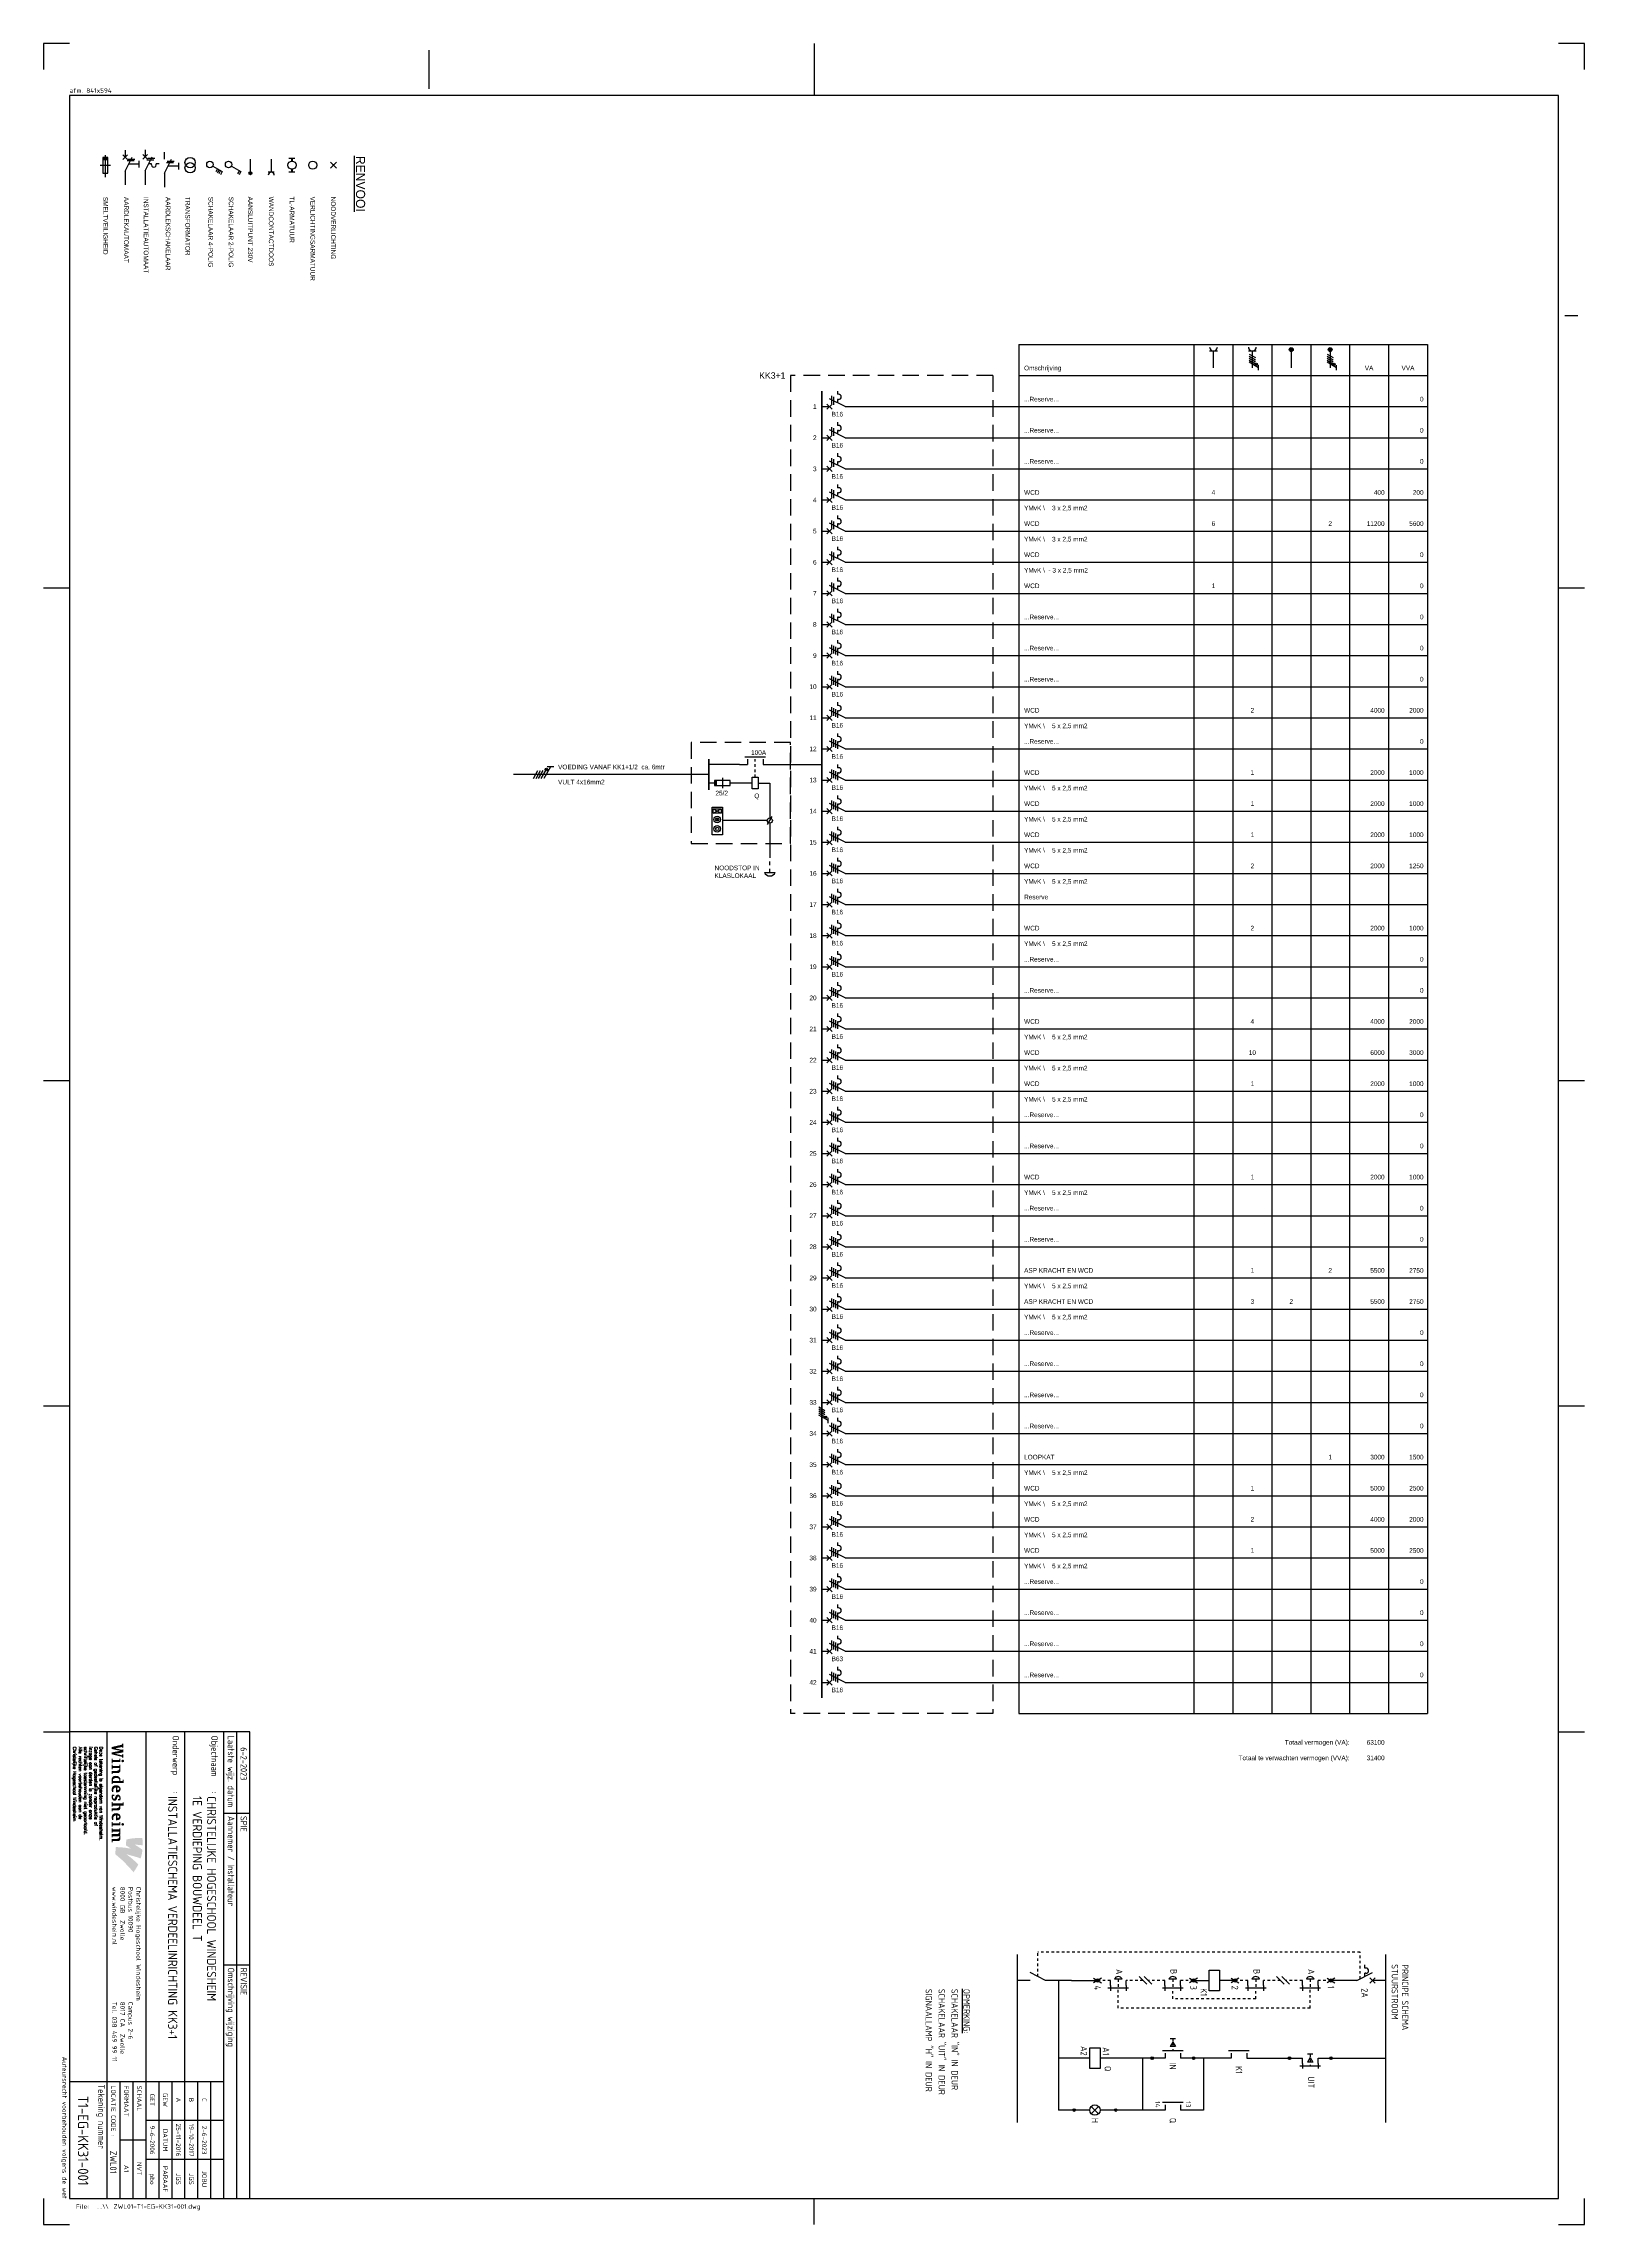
# Model space of a CAD drawing. Header units: millimetres. Extents: x 0 to 594, y -841 to 0.
import ezdxf
from ezdxf.enums import TextEntityAlignment as Align

# ---------------------------------------------------------------- set-up
doc = ezdxf.new("R2010")
doc.units = ezdxf.units.MM
doc.linetypes.add('HIDDEN', pattern=[9.525, 6.35, -3.175])
doc.linetypes.add('STABI11', pattern=[2, 1, -1])
doc.layers.get('0').update_dxf_attribs({"linetype": 'CONTINUOUS'})
for name, color, linetype in [('00att018', 1, 'CONTINUOUS'), ('00att025', 2, 'CONTINUOUS'), ('00att035', 3, 'CONTINUOUS'), ('00att050', 4, 'CONTINUOUS'), ('00kad018', 1, 'CONTINUOUS'), ('00kad025', 2, 'CONTINUOUS'), ('00kad070', 5, 'CONTINUOUS'), ('BL$2----_KADER', 7, 'CONTINUOUS'), ('BL$4----_STEMPEL', 7, 'CONTINUOUS'), ('EL$1----', 3, 'CONTINUOUS'), ('EL$1----_KK3+1', 3, 'CONTINUOUS'), ('EL6311--', 3, 'CONTINUOUS'), ('LAAG_1', 160, 'CONTINUOUS')]:
    doc.layers.add(name, color=color, linetype=linetype)
doc.styles.add('BURO-018', font='BUROFONT', dxfattribs={"height": 1.8})
doc.styles.add('BURO-025', font='Iso.shx', dxfattribs={"height": 2.5})
doc.styles.add('BURO-035', font='BUROFONT.shx', dxfattribs={"height": 3.5})
doc.styles.add('EDU', font='ROMANS.SHX', dxfattribs={"height": 2.5})
doc.styles.add('ISO', font='isocp.shx')

# ---------------------------------------------------------------- blocks, each defined once
blk = doc.blocks.new('RENV_DION')
at = {"layer": 'EL$1----', "linetype": 'Continuous'}
for p, q in [((485.12, 256.64), (487.32, 254.44)), ((487.32, 256.64), (485.12, 254.44)), ((483.5, 238.37), (483.5, 240.7)), ((488.94, 240.7), (488.94, 238.37)), ((483.89, 231.54), (488.94, 231.54)), ((488.94, 232.7), (488.94, 230.37)), ((489.33, 223.54), (483.89, 223.54)), ((486.57, 208.98), (488.69, 212.65)), ((487.64, 210.83), (488.85, 210.13)), ((487.99, 211.43), (489.2, 210.73)), ((488.34, 212.04), (489.55, 211.34)), ((488.69, 212.65), (489.9, 211.95)), ((484.62, 191.43), (484.62, 194.13)), ((485.3, 193.8), (485.3, 191.1)), ((486.65, 195.82), (486.65, 191.77)), ((488.36, 182.91), (482.96, 185.61)), ((483.63, 186.63), (483.63, 183.93)), ((489.35, 190.42), (483.95, 193.12)), ((484.31, 186.29), (484.31, 183.59)), ((485.66, 188.31), (485.66, 187.19)), ((486.11, 187.19), (485.66, 187.19)), ((486.11, 185.39), (485.66, 185.39)), ((485.66, 185.39), (485.66, 184.26)), ((480.26, 182.91), (482.96, 182.91)), ((482.06, 183.81), (483.86, 182.01)), ((483.86, 183.81), (482.06, 182.01)), ((488.54, 175.18), (483.14, 177.88)), ((485.84, 180.58), (485.84, 176.53)), ((488.36, 182.91), (493.76, 182.91)), ((484.04, 176.08), (482.24, 174.28)), ((482.24, 176.08), (484.04, 174.28)), ((489.31, 168.57), (483.31, 168.57)), ((483.31, 168.57), (483.31, 166.57)), ((486.31, 169.57), (486.31, 165.57)), ((489.31, 166.57), (489.31, 168.57)), ((482.39, 167.57), (490.81, 167.57)), ((483.31, 166.57), (489.31, 166.57))]:
    blk.add_line(p, q, dxfattribs=at)
at = {"layer": 'EL$1----', "color": 3, "linetype": 'Continuous'}
for p, q in [((486.57, 216.18), (488.69, 219.85)), ((488.34, 219.25), (489.55, 218.55)), ((488.69, 219.85), (489.9, 219.15))]:
    blk.add_line(p, q, dxfattribs=at)
at = {"layer": 'EL$1----'}
for p, q in [((483.86, 190.42), (481.16, 190.42)), ((489.35, 190.42), (494.66, 190.42)), ((483.9, 176.31), (483.9, 179.01)), ((484.49, 175.97), (484.49, 178.67)), ((483.14, 175.29), (480.44, 175.29)), ((488.54, 175.18), (493.85, 175.18))]:
    blk.add_line(p, q, dxfattribs=at)
at = {"layer": 'EL$1----', "linetype": 'Continuous'}
for points, const_width in [([(486.41, 255.54, 1), (486.02, 255.54, 1)], 0.389), ([(489.33, 223.83, 1), (489.33, 223.24, 1)], 0.583)]:
    blk.add_lwpolyline(points, format="xyb", close=True, dxfattribs=dict(at, const_width=const_width))
for points, const_width in [([(484.66, 239.54), (483.5, 239.54)], 0.778), ([(487.77, 239.54), (488.94, 239.54)], 0.778), ([(485.3, 195.82), (488, 195.82)], 0.45), ([(484.49, 180.58), (487.19, 180.58)], 0.45)]:
    blk.add_lwpolyline(points, dxfattribs=dict(at, const_width=const_width))
for centre, radius in [((486.22, 247.54), 1.56), ((486.22, 239.54), 1.56), ((489.33, 223.54), 0.583), ((485.24, 200.27), 2), ((485.95, 207.9), 1.25), ((487.24, 200.27), 2)]:
    blk.add_circle(centre, radius, dxfattribs=at)
at = {"layer": 'EL$1----', "color": 3, "linetype": 'Continuous'}
blk.add_circle((485.95, 215.1), 1.25, dxfattribs=at)
at = {"layer": 'EL$1----', "linetype": 'Continuous'}
for centre, radius, start, end in [((490.11, 231.54), 1.17, 90, 270), ((486.11, 186.29), 0.9, 270, 90)]:
    blk.add_arc(centre, radius, start, end, dxfattribs=at)
blk.add_solid([(483.31, 168.57), (484.31, 168.57), (483.31, 166.57), (484.31, 166.57)], dxfattribs=at)
at = {"layer": 'EL$1----', "color": 3, "style": 'BURO-035'}
blk.add_text('%%URENVOOI', height=3.5, dxfattribs=at).set_placement((482.63, 264.23))
at = {"layer": 'EL$1----', "color": 1, "style": 'BURO-018'}
for s, p in [('NOODVERLICHTING', (498.36, 255.47)), ('VERLICHTINGSARMATUUR', (498.36, 247.55)), ('TL-ARMATUUR', (498.36, 239.54)), ('WANDCONTACTDOOS', (498.36, 231.52)), ('AANSLUITPUNT 230V', (498.36, 223.5)), ('SCHAKELAAR 2-POLIG', (498.43, 216.06)), ('SCHAKELAAR 4-POLIG', (498.43, 208.21)), ('TRANSFORMATOR', (498.43, 199.33)), ('AARDLEKSCHAKELAAR', (498.49, 191.75)), ('INSTALLATIEAUTOMAAT', (498.49, 183.3)), ('AARDLEKAUTOMAAT', (498.47, 175.66)), ('SMELTVEILIGHEID', (498.47, 167.66))]:
    blk.add_text(s, height=1.8, dxfattribs=at).set_placement(p, align=Align.MIDDLE_LEFT)
blk = doc.blocks.new('070201')
at = {"color": 0, "linetype": 'Continuous'}
blk.add_line((0, -6), (-3, 0), dxfattribs=at)
at = {"color": 0, "linetype": 'Continuous', "style": 'BURO-018'}
blk.add_attdef('E_ASK1', text='', height=1.8, dxfattribs=at).set_placement((-1, 1), align=Align.RIGHT)
at = {"color": 0, "linetype": 'Continuous', "style": 'BURO-018', "flags": 1}
for tag, p in [('E_ID', (0, 0)), ('E_MATCODE', (0, -5))]:
    blk.add_attdef(tag, p, '', height=1.8, dxfattribs=at)
at = {"color": 0, "linetype": 'Continuous', "style": 'BURO-018'}
blk.add_attdef('E_ASK2', text='', height=1.8, dxfattribs=at).set_placement((-1, -7), align=Align.TOP_RIGHT)
blk.add_attdef('E_KODE', text='', height=1.8, dxfattribs=at).set_placement((3, -3), align=Align.MIDDLE_LEFT)
blk = doc.blocks.new('0702A1')
at = {"color": 0, "linetype": 'Continuous'}
for p, q in [((-3, -7), (-3, 1)), ((-2, 0), (0, 0)), ((-2, -6), (0, -6))]:
    blk.add_line(p, q, dxfattribs=at)
at = {"color": 0, "linetype": 'Continuous', "style": 'BURO-018'}
blk.add_attdef('E_ASK1', text='', height=1.8, dxfattribs=at).set_placement((-1, 1), align=Align.RIGHT)
at = {"color": 0, "linetype": 'Continuous', "style": 'BURO-018', "flags": 1}
for tag, p in [('E_ID', (0, 0)), ('E_MATCODE', (0, -5))]:
    blk.add_attdef(tag, p, '', height=1.8, dxfattribs=at)
at = {"color": 0, "linetype": 'Continuous', "style": 'BURO-018'}
blk.add_attdef('E_ASK2', text='', height=1.8, dxfattribs=at).set_placement((-1, -7), align=Align.TOP_RIGHT)
blk.add_attdef('E_KODE', text='', height=1.8, dxfattribs=at).set_placement((3, -3), align=Align.MIDDLE_LEFT)
blk = doc.blocks.new('081001')
at = {"color": 0, "linetype": 'Continuous'}
for p, q in [((-1.41, 1.41), (1.41, -1.41)), ((1.41, 1.41), (-1.41, -1.41))]:
    blk.add_line(p, q, dxfattribs=at)
blk.add_circle((0, 0), 2, dxfattribs=at)
at = {"color": 0, "linetype": 'Continuous', "style": 'BURO-018'}
blk.add_attdef('E_ASK1', text='', height=1.8, dxfattribs=at).set_placement((-1, 4), align=Align.RIGHT)
at = {"color": 0, "linetype": 'Continuous', "style": 'BURO-018', "flags": 1}
for tag, p in [('E_ID', (0, 0)), ('E_MATCODE', (0, -3))]:
    blk.add_attdef(tag, p, '', height=1.8, dxfattribs=at)
at = {"color": 0, "linetype": 'Continuous', "style": 'BURO-018'}
blk.add_attdef('E_KODE', text='', height=1.8, dxfattribs=at).set_placement((3, 0), align=Align.MIDDLE_LEFT)
blk.add_attdef('E_ASK2', text='', height=1.8, dxfattribs=at).set_placement((-1, -4), align=Align.TOP_RIGHT)
blk = doc.blocks.new('021308')
at = {"color": 0, "linetype": 'Continuous'}
blk.add_line((-3.5, 1.5), (-3.5, -1.5), dxfattribs=at)
at = {"color": 0, "linetype": 'STABI11'}
blk.add_line((-3.5, 0), (0, 0), dxfattribs=at)
at = {"color": 0, "linetype": 'Continuous'}
blk.add_arc((-2.875, 0), 1.625, 112.619865, 247.380135, dxfattribs=at)
blk = doc.blocks.new('0302A1')
at = {"color": 0, "linetype": 'Continuous'}
blk.add_line((-0.87, -1.5), (0.87, 1.5), dxfattribs=at)
at = {"color": 0, "const_width": 0.5}
blk.add_lwpolyline([(-0.25, 0, 1), (0.25, 0, 1)], format="xyb", close=True, dxfattribs=at)
at = {"color": 0, "linetype": 'Continuous'}
blk.add_circle((0, 0), 0.5, dxfattribs=at)
at = {"color": 0, "linetype": 'Continuous', "style": 'BURO-018', "flags": 1}
for tag, p in [('E_ID', (0, 0)), ('E_MATCODE', (0, -5))]:
    blk.add_attdef(tag, p, '', height=1.8, dxfattribs=at)
at = {"color": 0, "linetype": 'Continuous', "style": 'BURO-018'}
blk.add_attdef('E_KODE', text='', height=1.8, dxfattribs=at).set_placement((2, 0), align=Align.MIDDLE_LEFT)
blk = doc.blocks.new('0715A1')
at = {"color": 0, "linetype": 'Continuous'}
for p, q in [((-4, -2), (-4, 2)), ((-4, 2), (4, 2)), ((4, 2), (4, -2)), ((4, -2), (-4, -2))]:
    blk.add_line(p, q, dxfattribs=at)
at = {"color": 0, "linetype": 'Continuous', "style": 'BURO-018'}
blk.add_attdef('E_ASK1', text='', height=1.8, dxfattribs=at).set_placement((-1, 3), align=Align.RIGHT)
at = {"color": 0, "linetype": 'Continuous', "style": 'BURO-018', "flags": 1}
for tag, p in [('E_ID', (0, 0)), ('E_MATCODE', (0, -3))]:
    blk.add_attdef(tag, p, '', height=1.8, dxfattribs=at)
at = {"color": 0, "linetype": 'Continuous', "style": 'BURO-018'}
blk.add_attdef('E_KODE', text='', height=1.8, dxfattribs=at).set_placement((3, 5), align=Align.MIDDLE_LEFT)
blk.add_attdef('E_ASK2', text='', height=1.8, dxfattribs=at).set_placement((-1, -3), align=Align.TOP_RIGHT)
blk = doc.blocks.new('030201')
at = {"color": 0, "const_width": 0.5}
blk.add_lwpolyline([(-0.25, 0, 1), (0.25, 0, 1)], format="xyb", close=True, dxfattribs=at)
at = {"color": 0, "linetype": 'Continuous'}
blk.add_circle((0, 0), 0.5, dxfattribs=at)
at = {"color": 0, "linetype": 'Continuous', "style": 'BURO-018', "flags": 1}
for tag, p in [('E_ID', (0, 0)), ('E_MATCODE', (0, -5))]:
    blk.add_attdef(tag, p, '', height=1.8, dxfattribs=at)
at = {"color": 0, "linetype": 'Continuous', "style": 'BURO-018'}
blk.add_attdef('E_KODE', text='', height=1.8, dxfattribs=at).set_placement((2, 0), align=Align.MIDDLE_LEFT)
blk = doc.blocks.new('0213A1')
at = {"color": 0, "linetype": 'Continuous'}
for p, q in [((-4.5, 1), (-4.5, -1)), ((-3.23, 0), (-1.5, 1)), ((-3.23, 0), (-1.5, -1)), ((-1.5, 1), (-1.5, -1))]:
    blk.add_line(p, q, dxfattribs=at)
at = {"color": 0, "linetype": 'STABI11'}
blk.add_line((-4.5, 0), (0, 0), dxfattribs=at)
blk = doc.blocks.new('0713A1')
at = {"color": 0, "linetype": 'Continuous'}
for p, q in [((0, -6), (-3, 0)), ((-1, -1), (1, 1)), ((-1, 1), (1, -1)), ((-4.75, -3), (-6, -3)), ((-4.75, -2.5), (-4.75, -3)), ((-2.75, -2.5), (-2.75, -3)), ((-1.5, -3), (-2.75, -3))]:
    blk.add_line(p, q, dxfattribs=at)
blk.add_arc((-3.75, -2.5), 1, 0, 180, dxfattribs=at)
at = {"color": 0, "linetype": 'Continuous', "style": 'BURO-018'}
blk.add_attdef('E_ASK1', text='', height=1.8, dxfattribs=at).set_placement((-1, 1), align=Align.RIGHT)
at = {"color": 0, "linetype": 'Continuous', "style": 'BURO-018', "flags": 1}
for tag, p in [('E_ID', (0, 0)), ('E_MATCODE', (0, -5))]:
    blk.add_attdef(tag, p, '', height=1.8, dxfattribs=at)
at = {"color": 0, "linetype": 'Continuous', "style": 'BURO-018'}
blk.add_attdef('E_ASK2', text='', height=1.8, dxfattribs=at).set_placement((-1, -7), align=Align.TOP_RIGHT)
blk.add_attdef('E_KODE', text='', height=1.8, dxfattribs=at).set_placement((3, -3), align=Align.MIDDLE_LEFT)
blk = doc.blocks.new('A$C6BEE4A7F')
at = {"color": 0, "linetype": 'STABI11'}
blk.add_line((7.91, 2.62), (0, 2.62), dxfattribs=at)
at = {"color": 0, "linetype": 'Continuous'}
for p, q in [((7.91, 3.75), (12.41, 3.75)), ((7.91, 1.5), (7.91, 3.75)), ((7.91, 3), (7.91, 3)), ((12.41, 1.5), (7.91, 1.5)), ((10.16, 3.75), (10.16, 5.25)), ((10.16, 1.5), (10.16, 0)), ((12.41, 3.75), (12.41, 1.5))]:
    blk.add_line(p, q, dxfattribs=at)
blk = doc.blocks.new('M18')
at = {"color": 0, "linetype": 'Continuous'}
for p, q in [((-3, 23), (-3, 31)), ((-2, 30), (0, 30)), ((0, 30), (0, 33)), ((-2, 24), (0, 24)), ((0, 21), (0, 24))]:
    blk.add_line(p, q, dxfattribs=at)
at = {"color": 1, "style": 'BURO-018'}
blk.add_attdef('E_VRIJ1', (-6, 24), '', height=1.8, rotation=90, dxfattribs=at)
at = {"color": 1, "linetype": 'Continuous', "style": 'BURO-018'}
blk.add_attdef('E_IMS', text='', height=1.8, rotation=90, dxfattribs=at).set_placement((3, 24), align=Align.TOP_LEFT)
blk = doc.blocks.new('0721011F')
at = {"color": 0, "linetype": 'Continuous'}
blk.add_line((-2, -3), (2, -3), dxfattribs=at)
blk = doc.blocks.new('072102A')
at = {"color": 0, "linetype": 'Continuous'}
for p, q in [((1, 0), (-1, 0)), ((-1, 0), (-1, -6)), ((1, -6), (1, 0)), ((-1, -6), (1, -6))]:
    blk.add_line(p, q, dxfattribs=at)
blk.add_solid([(1, -5), (1, -6), (-1, -5), (-1, -6)], dxfattribs=at)
at = {"color": 0, "linetype": 'Continuous', "style": 'BURO-018', "flags": 1}
for tag, p in [('E_ID', (0, 0)), ('E_MATCODE', (0, -5))]:
    blk.add_attdef(tag, p, '', height=1.8, dxfattribs=at)
at = {"color": 0, "linetype": 'Continuous', "style": 'BURO-018'}
blk.add_attdef('E_KODE', text='', height=1.8, dxfattribs=at).set_placement((-3, -3), align=Align.MIDDLE_RIGHT)
blk = doc.blocks.new('HL3')
at = {"color": 0, "linetype": 'Continuous'}
for p, q in [((-3, 6.98), (-3, 4.48)), ((-3, 5.73), (1.5, 3.13)), ((1.5, 2.13), (-1.5, 3.87)), ((1.5, 1.13), (-1.5, 2.87)), ((1.5, 0.13), (-1.5, 1.87)), ((1.5, -0.87), (-1.5, 0.87))]:
    blk.add_line(p, q, dxfattribs=at)
at = {"color": 0, "linetype": 'Continuous', "const_width": 0.5}
blk.add_lwpolyline([(-1.68, 4.12, 1), (-2.18, 4.12, 1)], format="xyb", close=True, dxfattribs=at)
at = {"color": 0, "linetype": 'Continuous'}
blk.add_circle((-1.93, 4.12), 0.5, dxfattribs=at)
blk = doc.blocks.new('a1-windesheim-hor')
at = {"layer": '00kad018', "color": 1}
for p, q in [((0, 594), (0, 584)), ((10, 594), (0, 594)), ((105, 591.5), (105, 586.5)), ((210, 594), (210, 584)), ((400, 594), (400, 584)), ((525.5, 594), (525.5, 584)), ((651, 584), (651, 594)), ((841, 594), (831, 594)), ((841, 584), (841, 594)), ((0, 297), (20, 297)), ((831, 297), (841, 297)), ((2.5, 148.5), (17.5, 148.5)), ((0, 10), (0, 0)), ((210, 10), (210, 0)), ((400, 10), (400, 0)), ((525.5, 10), (525.5, 0)), ((651, 0), (651, 10)), ((841, 0), (841, 10)), ((0, 0), (10, 0)), ((831, 0), (841, 0))]:
    blk.add_line(p, q, dxfattribs=at)
at = {"layer": '00kad070', "color": 5}
for p, q in [((831, 584), (20, 584)), ((20, 584), (20, 10)), ((831, 10), (831, 584)), ((20, 10), (831, 10))]:
    blk.add_line(p, q, dxfattribs=at)
at = {"layer": '00att018', "color": 1, "style": 'ISO'}
blk.add_text('afm. 841x594', height=1.8, rotation=90, dxfattribs=at).set_placement((19, 10))
blk.add_text('Auteursrecht voorbehouden volgens de wet', height=1.8, dxfattribs=at).set_placement((831.08, 7.2), align=Align.RIGHT)
blk = doc.blocks.new('AI9-BLK4')
at = {"layer": 'LAAG_1'}
h = blk.add_hatch(color=40, dxfattribs=at)
edge = h.paths.add_edge_path()
edge.add_spline(control_points=[(7.1, 7.2), (4.8, 4.7), (2.6, 2.6), (-0.7, -2.1), (0, 0.5), (1.3, 5.9), (2.6, 9), (0.7, 9.7), (-2.2, 10.3), (-4.1, 10.4), (-5.5, 8.8), (-7.5, 5.5), (-8.1, 4.4), (-8, 6.9), (-7.7, 9.3), (-7.6, 10.6), (-9.6, 10.7), (-11, 10.6), (-13.2, 10.3), (-13.3, 6), (-13.1, 2), (-12, -2), (-10.8, -2.1), (-7.6, -2.4), (-7.6, -2.4), (-7.1, -1.7), (-6.1, 0), (-5, 1.4), (-5.4, -0.9), (-5.9, -4.1), (-6.1, -7.2), (-6.1, -8.1), (-6.2, -9.1), (-6.2, -10.1), (-4.7, -10.2), (-1, -10.6), (-0.7, -10.6), (-0.7, -10.6), (-0.7, -10.6), (-0.7, -10.6), (-0.7, -10.6), (-0.7, -10.6), (-0.7, -10.6), (0.7, -8.8), (2.3, -7), (3.6, -5.5), (4.7, -4.4), (5.7, -3.3), (6.7, -2.4), (9.3, 0.1), (11.5, 2.1), (13.2, 3.5), (11, 5.1), (9.5, 6.1), (7.1, 7.2)], knot_values=[0, 0, 0, 0, 1, 1, 1, 2, 2, 2, 3, 3, 3, 4, 4, 4, 5, 5, 5, 6, 6, 6, 7, 7, 7, 8, 8, 8, 9, 9, 9, 10, 10, 10, 11, 11, 11, 12, 12, 12, 13, 13, 13, 14, 14, 14, 15, 15, 15, 16, 16, 16, 17, 17, 17, 18, 18, 18, 18], degree=3, periodic=0)
h = blk.add_hatch(color=154, dxfattribs=at)
edge = h.paths.add_edge_path()
edge.add_spline(control_points=[(-0.7, -10.6), (-0.7, -10.6), (-0.7, -10.6), (-0.7, -10.6), (-0.7, -10.6), (-0.7, -10.6), (-0.7, -10.6)], knot_values=[0, 0, 0, 0, 1, 1, 1, 2, 2, 2, 2], degree=3, periodic=0)
h = blk.add_hatch(color=154, dxfattribs=at)
edge = h.paths.add_edge_path()
edge.add_spline(control_points=[(-0.7, -10.6), (-0.7, -10.6), (-0.7, -10.6), (-0.7, -10.6), (-0.7, -10.6), (-0.7, -10.6), (-0.7, -10.6)], knot_values=[0, 0, 0, 0, 1, 1, 1, 2, 2, 2, 2], degree=3, periodic=0)
blk = doc.blocks.new('AI9-BLK3')
at = {"layer": 'LAAG_1'}
h = blk.add_hatch(color=154, dxfattribs=at)
edge = h.paths.add_edge_path()
edge.add_spline(control_points=[(-27.8, 3.2), (-27.8, 3.2), (-29.8, -4.7), (-29.8, -4.7), (-29.8, -4.7), (-31.2, -4.7), (-31.2, -4.7), (-31.2, -4.7), (-32.5, 1.8), (-32.5, 1.8), (-32.5, 1.8), (-33.9, -4.7), (-33.9, -4.7), (-33.9, -4.7), (-35.4, -4.7), (-35.4, -4.7), (-35.4, -4.7), (-37.2, 3.2), (-37.2, 3.2), (-37.2, 3.2), (-38, 3.2), (-38, 3.2), (-38, 3.2), (-38, 4.2), (-38, 4.2), (-38, 4.2), (-34.8, 4.2), (-34.8, 4.2), (-34.8, 4.2), (-34.8, 3.2), (-34.8, 3.2), (-34.8, 3.2), (-35.4, 3.2), (-35.4, 3.2), (-35.4, 3.2), (-34.4, -2.1), (-34.4, -2.1), (-34.4, -2.1), (-33.2, 3.3), (-33.2, 3.3), (-33.2, 3.3), (-33.7, 3.3), (-33.7, 3.3), (-33.7, 3.3), (-33.7, 4.2), (-33.7, 4.2), (-33.7, 4.2), (-31.3, 4.2), (-31.3, 4.2), (-31.3, 4.2), (-30.2, -2.1), (-30.2, -2.1), (-30.2, -2.1), (-29, 3.2), (-29, 3.2), (-29, 3.2), (-29.8, 3.2), (-29.8, 3.2), (-29.8, 3.2), (-29.8, 4.2), (-29.8, 4.2), (-29.8, 4.2), (-27.2, 4.2), (-27.2, 4.2), (-27.2, 4.2), (-27.2, 3.2), (-27.2, 3.2), (-27.2, 3.2), (-27.8, 3.2), (-27.8, 3.2)], knot_values=[0, 0, 0, 0, 1, 1, 1, 2, 2, 2, 3, 3, 3, 4, 4, 4, 5, 5, 5, 6, 6, 6, 7, 7, 7, 8, 8, 8, 9, 9, 9, 10, 10, 10, 11, 11, 11, 12, 12, 12, 13, 13, 13, 14, 14, 14, 15, 15, 15, 16, 16, 16, 17, 17, 17, 18, 18, 18, 19, 19, 19, 20, 20, 20, 21, 21, 21, 22, 22, 22, 23, 23, 23, 23], degree=3, periodic=0)
h = blk.add_hatch(color=154, dxfattribs=at)
edge = h.paths.add_edge_path()
edge.add_spline(control_points=[(-26.4, -4.7), (-26.4, -4.7), (-26.4, -3.9), (-26.4, -3.9), (-26.4, -3.9), (-25.5, -3.9), (-25.5, -3.9), (-25.5, -3.9), (-25.5, 1.2), (-25.5, 1.2), (-25.5, 1.2), (-26.4, 1.2), (-26.4, 1.2), (-26.4, 1.2), (-26.4, 2), (-26.4, 2), (-26.4, 2), (-23.8, 2), (-23.8, 2), (-23.8, 2), (-23.8, -3.9), (-23.8, -3.9), (-23.8, -3.9), (-22.9, -3.9), (-22.9, -3.9), (-22.9, -3.9), (-22.9, -4.7), (-22.9, -4.7), (-22.9, -4.7), (-26.4, -4.7), (-26.4, -4.7)], knot_values=[0, 0, 0, 0, 1, 1, 1, 2, 2, 2, 3, 3, 3, 4, 4, 4, 5, 5, 5, 6, 6, 6, 7, 7, 7, 8, 8, 8, 9, 9, 9, 10, 10, 10, 10], degree=3, periodic=0)
edge = h.paths.add_edge_path()
edge.add_spline(control_points=[(-24.7, 2.7), (-25.2, 2.7), (-25.7, 3.2), (-25.7, 3.7), (-25.7, 4.3), (-25.2, 4.8), (-24.7, 4.8), (-24.1, 4.8), (-23.6, 4.3), (-23.6, 3.7), (-23.6, 3.2), (-24.1, 2.7), (-24.7, 2.7)], knot_values=[0, 0, 0, 0, 1, 1, 1, 2, 2, 2, 3, 3, 3, 4, 4, 4, 4], degree=3, periodic=0)
h = blk.add_hatch(color=154, dxfattribs=at)
edge = h.paths.add_edge_path()
edge.add_spline(control_points=[(-17, -4.7), (-17, -4.7), (-17, -0.9), (-17, -0.9), (-17, -0.3), (-17.2, 0.2), (-17.5, 0.5), (-17.9, 0.9), (-18.3, 1.1), (-18.9, 1.1), (-19, 1.1), (-19, 1.1), (-19.1, 1.1), (-19.1, 1.1), (-19.1, -3.9), (-19.1, -3.9), (-19.1, -3.9), (-18.2, -3.9), (-18.2, -3.9), (-18.2, -3.9), (-18.2, -4.7), (-18.2, -4.7), (-18.2, -4.7), (-21.7, -4.7), (-21.7, -4.7), (-21.7, -4.7), (-21.7, -3.9), (-21.7, -3.9), (-21.7, -3.9), (-20.8, -3.9), (-20.8, -3.9), (-20.8, -3.9), (-20.8, 1.2), (-20.8, 1.2), (-20.8, 1.2), (-21.7, 1.2), (-21.7, 1.2), (-21.7, 1.2), (-21.7, 2), (-21.7, 2), (-21.7, 2), (-19.4, 2), (-19.4, 2), (-19.1, 2), (-18.9, 2), (-18.6, 2), (-17, 2), (-16.3, 1.9), (-15.9, 1.4), (-15.5, 1), (-15.3, 0.6), (-15.3, -0.2), (-15.3, -0.2), (-15.3, -3.9), (-15.3, -3.9), (-15.3, -3.9), (-14.5, -3.9), (-14.5, -3.9), (-14.5, -3.9), (-14.5, -4.7), (-14.5, -4.7), (-14.5, -4.7), (-17, -4.7), (-17, -4.7)], knot_values=[0, 0, 0, 0, 1, 1, 1, 2, 2, 2, 3, 3, 3, 4, 4, 4, 5, 5, 5, 6, 6, 6, 7, 7, 7, 8, 8, 8, 9, 9, 9, 10, 10, 10, 11, 11, 11, 12, 12, 12, 13, 13, 13, 14, 14, 14, 15, 15, 15, 16, 16, 16, 17, 17, 17, 18, 18, 18, 19, 19, 19, 20, 20, 20, 21, 21, 21, 21], degree=3, periodic=0)
h = blk.add_hatch(color=154, dxfattribs=at)
edge = h.paths.add_edge_path(flags=16)
edge.add_spline(control_points=[(-6.8, -4.7), (-6.8, -4.7), (-6.8, -3.9), (-6.8, -3.9), (-6.8, -3.9), (-7.6, -3.9), (-7.6, -3.9), (-7.6, -3.9), (-7.6, 4.5), (-7.6, 4.5), (-7.6, 4.5), (-10.2, 4.5), (-10.2, 4.5), (-10.2, 4.5), (-10.2, 3.6), (-10.2, 3.6), (-10.2, 3.6), (-9.3, 3.6), (-9.3, 3.6), (-9.3, 3.6), (-9.3, 2), (-9.3, 2), (-9.6, 2), (-9.8, 2), (-10.2, 2), (-11.9, 2), (-13.2, 0.7), (-13.2, -1.5), (-13.2, -3.8), (-12.3, -4.8), (-10.3, -4.8), (-9.9, -4.8), (-9.3, -4.7), (-9.1, -4.7), (-9.1, -4.7), (-6.8, -4.7), (-6.8, -4.7)], knot_values=[0, 0, 0, 0, 1, 1, 1, 2, 2, 2, 3, 3, 3, 4, 4, 4, 5, 5, 5, 6, 6, 6, 7, 7, 7, 8, 8, 8, 9, 9, 9, 10, 10, 10, 11, 11, 11, 12, 12, 12, 12], degree=3, periodic=0)
edge = h.paths.add_edge_path()
edge.add_spline(control_points=[(-9.3, -3.7), (-9.5, -3.8), (-9.6, -3.8), (-9.8, -3.8), (-10.8, -3.8), (-11.5, -3.1), (-11.5, -1.2), (-11.5, 0.4), (-10.9, 1.1), (-10, 1.1), (-9.7, 1.1), (-9.5, 1), (-9.3, 1), (-9.3, 1), (-9.3, -3.7), (-9.3, -3.7)], knot_values=[0, 0, 0, 0, 1, 1, 1, 2, 2, 2, 3, 3, 3, 4, 4, 4, 5, 5, 5, 5], degree=3, periodic=0)
h = blk.add_hatch(color=154, dxfattribs=at)
edge = h.paths.add_edge_path(flags=16)
edge.add_spline(control_points=[(-0.4, -1.4), (-0.4, 1), (-1.2, 2.1), (-3, 2.1), (-4.8, 2.1), (-5.9, 0.7), (-5.9, -1.4), (-5.9, -3.6), (-4.8, -4.8), (-2.7, -4.8), (-1.9, -4.8), (-1.2, -4.6), (-0.7, -4.4), (-0.7, -4.4), (-0.7, -3.5), (-0.7, -3.5), (-1.2, -3.6), (-1.6, -3.6), (-2, -3.6), (-3.4, -3.6), (-4.2, -2.5), (-4.2, -1.4), (-4.2, -1.4), (-0.4, -1.4), (-0.4, -1.4)], knot_values=[0, 0, 0, 0, 1, 1, 1, 2, 2, 2, 3, 3, 3, 4, 4, 4, 5, 5, 5, 6, 6, 6, 7, 7, 7, 8, 8, 8, 8], degree=3, periodic=0)
edge = h.paths.add_edge_path()
edge.add_spline(control_points=[(-2.2, -0.5), (-2.2, -0.5), (-4.2, -0.5), (-4.2, -0.5), (-4.2, 0.5), (-3.8, 1.1), (-3.2, 1.1), (-2.6, 1.1), (-2.2, 0.6), (-2.2, -0.5)], knot_values=[0, 0, 0, 0, 1, 1, 1, 2, 2, 2, 3, 3, 3, 3], degree=3, periodic=0)
h = blk.add_hatch(color=154, dxfattribs=at)
edge = h.paths.add_edge_path()
edge.add_spline(control_points=[(3.2, -4.8), (2.4, -4.8), (1.5, -4.6), (1.3, -4.5), (1.3, -4.5), (1.3, -2.7), (1.3, -2.7), (1.3, -2.7), (2.3, -2.7), (2.3, -2.7), (2.3, -2.7), (2.3, -3.6), (2.3, -3.6), (2.6, -3.7), (2.9, -3.8), (3.3, -3.8), (4.1, -3.8), (4.5, -3.5), (4.5, -3), (4.5, -2.5), (4.1, -2.3), (3.5, -2.1), (3.5, -2.1), (2.7, -1.8), (2.7, -1.8), (1.8, -1.5), (1.3, -1), (1.3, 0.1), (1.3, 1.2), (2.3, 2.1), (3.9, 2.1), (4.6, 2.1), (5.3, 2), (5.7, 1.9), (5.7, 1.9), (5.7, 0), (5.7, 0), (5.7, 0), (4.7, 0), (4.7, 0), (4.7, 0), (4.7, 1), (4.7, 1), (4.4, 1.1), (4.2, 1.1), (3.9, 1.1), (3.2, 1.1), (2.8, 0.8), (2.8, 0.4), (2.8, 0), (3, -0.2), (3.6, -0.4), (3.6, -0.4), (4.4, -0.7), (4.4, -0.7), (5.4, -1), (6, -1.6), (6, -2.6), (6, -4), (4.8, -4.8), (3.2, -4.8)], knot_values=[0, 0, 0, 0, 1, 1, 1, 2, 2, 2, 3, 3, 3, 4, 4, 4, 5, 5, 5, 6, 6, 6, 7, 7, 7, 8, 8, 8, 9, 9, 9, 10, 10, 10, 11, 11, 11, 12, 12, 12, 13, 13, 13, 14, 14, 14, 15, 15, 15, 16, 16, 16, 17, 17, 17, 18, 18, 18, 19, 19, 19, 20, 20, 20, 20], degree=3, periodic=0)
h = blk.add_hatch(color=154, dxfattribs=at)
edge = h.paths.add_edge_path()
edge.add_spline(control_points=[(11.8, -4.7), (11.8, -4.7), (11.8, -1), (11.8, -1), (11.8, -0.3), (11.7, 0.2), (11.3, 0.5), (10.9, 0.9), (10.5, 1.1), (10, 1.1), (9.9, 1.1), (9.8, 1.1), (9.7, 1.1), (9.7, 1.1), (9.7, -3.9), (9.7, -3.9), (9.7, -3.9), (10.6, -3.9), (10.6, -3.9), (10.6, -3.9), (10.6, -4.7), (10.6, -4.7), (10.6, -4.7), (7.1, -4.7), (7.1, -4.7), (7.1, -4.7), (7.1, -3.9), (7.1, -3.9), (7.1, -3.9), (8, -3.9), (8, -3.9), (8, -3.9), (8, 3.6), (8, 3.6), (8, 3.6), (7.2, 3.6), (7.2, 3.6), (7.2, 3.6), (7.2, 4.5), (7.2, 4.5), (7.2, 4.5), (9.7, 4.5), (9.7, 4.5), (9.7, 4.5), (9.7, 2), (9.7, 2), (9.9, 2), (10.2, 2), (10.5, 2), (11.9, 2), (12.5, 1.8), (13, 1.4), (13.4, 1), (13.5, 0.5), (13.5, -0.2), (13.5, -0.2), (13.5, -3.9), (13.5, -3.9), (13.5, -3.9), (14.3, -3.9), (14.3, -3.9), (14.3, -3.9), (14.3, -4.7), (14.3, -4.7), (14.3, -4.7), (11.8, -4.7), (11.8, -4.7)], knot_values=[0, 0, 0, 0, 1, 1, 1, 2, 2, 2, 3, 3, 3, 4, 4, 4, 5, 5, 5, 6, 6, 6, 7, 7, 7, 8, 8, 8, 9, 9, 9, 10, 10, 10, 11, 11, 11, 12, 12, 12, 13, 13, 13, 14, 14, 14, 15, 15, 15, 16, 16, 16, 17, 17, 17, 18, 18, 18, 19, 19, 19, 20, 20, 20, 21, 21, 21, 22, 22, 22, 22], degree=3, periodic=0)
h = blk.add_hatch(color=154, dxfattribs=at)
edge = h.paths.add_edge_path(flags=16)
edge.add_spline(control_points=[(21.1, -1.4), (21.1, 1), (20.4, 2.1), (18.5, 2.1), (16.7, 2.1), (15.6, 0.7), (15.6, -1.4), (15.6, -3.6), (16.8, -4.8), (18.9, -4.8), (19.6, -4.8), (20.3, -4.6), (20.8, -4.4), (20.8, -4.4), (20.8, -3.5), (20.8, -3.5), (20.4, -3.6), (19.9, -3.6), (19.5, -3.6), (18.1, -3.6), (17.3, -2.5), (17.3, -1.4), (17.3, -1.4), (21.1, -1.4), (21.1, -1.4)], knot_values=[0, 0, 0, 0, 1, 1, 1, 2, 2, 2, 3, 3, 3, 4, 4, 4, 5, 5, 5, 6, 6, 6, 7, 7, 7, 8, 8, 8, 8], degree=3, periodic=0)
edge = h.paths.add_edge_path()
edge.add_spline(control_points=[(19.3, -0.5), (19.3, -0.5), (17.3, -0.5), (17.3, -0.5), (17.3, 0.5), (17.8, 1.1), (18.4, 1.1), (18.9, 1.1), (19.3, 0.6), (19.3, -0.5)], knot_values=[0, 0, 0, 0, 1, 1, 1, 2, 2, 2, 3, 3, 3, 3], degree=3, periodic=0)
h = blk.add_hatch(color=154, dxfattribs=at)
edge = h.paths.add_edge_path()
edge.add_spline(control_points=[(22.5, -4.7), (22.5, -4.7), (22.5, -3.9), (22.5, -3.9), (22.5, -3.9), (23.4, -3.9), (23.4, -3.9), (23.4, -3.9), (23.4, 1.2), (23.4, 1.2), (23.4, 1.2), (22.5, 1.2), (22.5, 1.2), (22.5, 1.2), (22.5, 2), (22.5, 2), (22.5, 2), (25.1, 2), (25.1, 2), (25.1, 2), (25.1, -3.9), (25.1, -3.9), (25.1, -3.9), (26, -3.9), (26, -3.9), (26, -3.9), (26, -4.7), (26, -4.7), (26, -4.7), (22.5, -4.7), (22.5, -4.7)], knot_values=[0, 0, 0, 0, 1, 1, 1, 2, 2, 2, 3, 3, 3, 4, 4, 4, 5, 5, 5, 6, 6, 6, 7, 7, 7, 8, 8, 8, 9, 9, 9, 10, 10, 10, 10], degree=3, periodic=0)
edge = h.paths.add_edge_path()
edge.add_spline(control_points=[(24.2, 2.7), (23.6, 2.7), (23.2, 3.2), (23.2, 3.7), (23.2, 4.3), (23.6, 4.8), (24.2, 4.8), (24.8, 4.8), (25.3, 4.3), (25.3, 3.7), (25.3, 3.2), (24.8, 2.7), (24.2, 2.7)], knot_values=[0, 0, 0, 0, 1, 1, 1, 2, 2, 2, 3, 3, 3, 4, 4, 4, 4], degree=3, periodic=0)
h = blk.add_hatch(color=154, dxfattribs=at)
edge = h.paths.add_edge_path()
edge.add_spline(control_points=[(35.5, -4.7), (35.5, -4.7), (35.5, -0.9), (35.5, -0.9), (35.5, -0.3), (35.3, 0.2), (35, 0.5), (34.7, 0.9), (34.2, 1.1), (33.5, 1.1), (33.4, 1.1), (33.3, 1), (33.2, 1), (33.4, 0.8), (33.5, 0.3), (33.5, -0.1), (33.5, -0.1), (33.5, -3.9), (33.5, -3.9), (33.5, -3.9), (34.3, -3.9), (34.3, -3.9), (34.3, -3.9), (34.3, -4.7), (34.3, -4.7), (34.3, -4.7), (31.8, -4.7), (31.8, -4.7), (31.8, -4.7), (31.8, -0.9), (31.8, -0.9), (31.8, -0.2), (31.6, 0.2), (31.3, 0.5), (30.9, 0.9), (30.5, 1.1), (30, 1.1), (30, 1.1), (29.9, 1.1), (29.8, 1.1), (29.8, 1.1), (29.8, -3.9), (29.8, -3.9), (29.8, -3.9), (30.6, -3.9), (30.6, -3.9), (30.6, -3.9), (30.6, -4.7), (30.6, -4.7), (30.6, -4.7), (27.2, -4.7), (27.2, -4.7), (27.2, -4.7), (27.2, -3.9), (27.2, -3.9), (27.2, -3.9), (28.1, -3.9), (28.1, -3.9), (28.1, -3.9), (28.1, 1.2), (28.1, 1.2), (28.1, 1.2), (27.2, 1.2), (27.2, 1.2), (27.2, 1.2), (27.2, 2), (27.2, 2), (27.2, 2), (29.6, 2), (29.6, 2), (29.9, 2), (30.2, 2), (30.4, 2), (31.4, 2), (31.9, 1.9), (32.5, 1.7), (33, 1.9), (33.7, 2), (34.5, 2), (35.6, 2), (36.3, 1.8), (36.7, 1.4), (37.1, 1), (37.2, 0.5), (37.2, -0.1), (37.2, -0.1), (37.2, -3.9), (37.2, -3.9), (37.2, -3.9), (38, -3.9), (38, -3.9), (38, -3.9), (38, -4.7), (38, -4.7), (38, -4.7), (35.5, -4.7), (35.5, -4.7)], knot_values=[0, 0, 0, 0, 1, 1, 1, 2, 2, 2, 3, 3, 3, 4, 4, 4, 5, 5, 5, 6, 6, 6, 7, 7, 7, 8, 8, 8, 9, 9, 9, 10, 10, 10, 11, 11, 11, 12, 12, 12, 13, 13, 13, 14, 14, 14, 15, 15, 15, 16, 16, 16, 17, 17, 17, 18, 18, 18, 19, 19, 19, 20, 20, 20, 21, 21, 21, 22, 22, 22, 23, 23, 23, 24, 24, 24, 25, 25, 25, 26, 26, 26, 27, 27, 27, 28, 28, 28, 29, 29, 29, 30, 30, 30, 31, 31, 31, 32, 32, 32, 32], degree=3, periodic=0)
blk = doc.blocks.new('CHW_ONDERHOEK')
at = {"layer": '00kad025', "color": 2}
for p, q in [((-190, 79.5), (-190, 69.5)), ((-10, 79.5), (-190, 79.5)), ((-158.5, 79.5), (-158.5, 69.5)), ((-100, 79.5), (-100, 69.5)), ((-10, 74.5), (-190, 74.5)), ((-40, 69.5), (-40, 39.5)), ((-25, 69.5), (-25, 39.5)), ((-10, 64.5), (-55, 64.5)), ((-10, 59.5), (-55, 59.5)), ((-10, 54.5), (-55, 54.5)), ((-10, 49.5), (-55, 49.5)), ((-32.5, 39.5), (-32.5, 34.5)), ((-32.5, 34.5), (-32.5, 29.5))]:
    blk.add_line(p, q, dxfattribs=at)
at = {"layer": '00kad070', "color": 5}
for p, q in [((-10, 69.5), (-190, 69.5)), ((-190, 69.5), (-190, 10)), ((-55, 69.5), (-55, 10)), ((-55, 54.5), (-190, 54.5)), ((-10, 44.5), (-55, 44.5)), ((-10, 39.5), (-190, 39.5)), ((-10, 34.5), (-55, 34.5)), ((-10, 29.5), (-55, 29.5)), ((-55, 24.5), (-190, 24.5)), ((-10, 24.5), (-55, 24.5))]:
    blk.add_line(p, q, dxfattribs=at)
at = {"color": 7, "xscale": 0.5, "yscale": 0.5, "zscale": 0.5}
for name, p in [('AI9-BLK4', (-142.4, 32.89)), ('AI9-BLK3', (-166.39, 28.63))]:
    blk.add_blockref(name, p, dxfattribs=at)
at = {"color": 1, "style": 'ISO'}
for s, p in [('Christelijke Hogeschool Windesheim', (-130.19, 35.71)), ('Postbus 10090', (-130.19, 32.63)), ('Campus 2-6', (-85.85, 32.63)), ('www.windesheim.nl', (-130.19, 26.45)), ('8000 GB  Zwolle', (-130.19, 29.54)), ('Tel. 038 469 99 11', (-85.85, 26.45)), ('8017 CA  Zwolle', (-85.85, 29.54))]:
    blk.add_text(s, height=1.8, dxfattribs=at).set_placement(p)
at = {"layer": '00att018', "color": 1, "style": 'ISO'}
for s, p in [('GEW', (-48, 46)), ('GET', (-48, 41)), ('DATUM', (-32.5, 46)), ('PARAAF', (-17.5, 46))]:
    blk.add_text(s, height=1.8, dxfattribs=at).set_placement(p, align=Align.CENTER)
for s, p in [('SCHAAL', (-53.5, 36)), ('FORMAAT', (-53.5, 31))]:
    blk.add_text(s, height=1.8, dxfattribs=at).set_placement(p)
at = {"layer": '00att018', "color": 1, "linetype": 'Continuous', "style": 'EDU'}
for s, p in [('Gehele of gedeeltelijke reproduktie of', (-184.2, 19.6)), ('inzage aan derden is zonder onze', (-184.2, 17.6)), ('schriftelijke toestemming niet geoorloofd.', (-184.2, 15.6)), ('Deze tekening is eigendom van Windesheim.', (-184.2, 21.6)), ('Alle rechten voorbehouden aan de', (-184.2, 13.6)), ('Christelijke Hogeschool Windesheim', (-184.2, 11.38))]:
    blk.add_text(s, height=1.2, dxfattribs=at).set_placement(p)
at = {"layer": '00att018', "color": 1, "style": 'ISO', "width": 0.9}
blk.add_text('....\\\\', height=1.8, rotation=90, dxfattribs=at).set_placement((-6, 20.5))
at = {"layer": '00att018', "color": 1, "style": 'ISO'}
blk.add_text('File:', height=1.8, rotation=90, dxfattribs=at).set_placement((-6, 12.5))
for tag, p in [('WZ_CODED', (-48, 66.07)), ('WZ_DATUMD', (-32.5, 66.07)), ('WZ_WZGOEDD', (-17.5, 66.07)), ('WZ_CODEC', (-48, 61.07)), ('WZ_DATUMC', (-32.5, 61.07)), ('WZ_WZGOEDC', (-17.5, 61.07)), ('WZ_CODEA', (-48, 51.07)), ('WZ_CODEB', (-48, 56.07)), ('WZ_DATUMA', (-32.5, 51.07)), ('WZ_DATUMB', (-32.5, 56.07)), ('WZ_WZGOEDA', (-17.5, 51.07)), ('WZ_WZGOEDB', (-17.5, 56.07)), ('TKDATCREAT', (-32.5, 41)), ('TKINIT', (-17.5, 41)), ('TKSCHAAL', (-21.5, 36)), ('TKFORMAAT', (-21.5, 31))]:
    blk.add_attdef(tag, text='', height=1.8, dxfattribs=at).set_placement(p, align=Align.CENTER)
blk.add_attdef('DWGNAME', (-6, 26.93), '', height=1.8, rotation=90, dxfattribs=at)
at = {"layer": '00att025', "color": 2, "style": 'ISO'}
for s, p in [('Objectnaam', (-188.5, 64.67)), ('Onderwerp', (-188.5, 49.72)), ('Tekening nummer', (-54, 21))]:
    blk.add_text(s, height=2.5, dxfattribs=at).set_placement(p)
at = {"layer": '00att025', "style": 'ISO'}
for p in [(-167.02, 64.67), (-167.02, 49.78)]:
    blk.add_text(':', height=2.5, dxfattribs=at).set_placement(p)
at = {"layer": '00att025', "color": 1, "style": 'ISO'}
blk.add_text('LOCATIE CODE :', height=1.8, dxfattribs=at).set_placement((-53.5, 26))
at = {"layer": '00att025', "color": 2, "style": 'ISO'}
for tag, p in [('WZ_DATUM', (-184, 75.9)), ('WZ_AANNEMER_INSTALATEUR', (-157.5, 75.9)), ('WZ_OMSCHR', (-99, 75.9))]:
    blk.add_attdef(tag, p, '', height=2.5, dxfattribs=at)
at = {"layer": '00att025', "color": 3, "style": 'ISO'}
blk.add_attdef('TKVRIJ2', text='', height=2.5, dxfattribs=at).set_placement((-24, 25.62), align=Align.CENTER)
at = {"layer": '00att035', "color": 3, "style": 'ISO'}
for s, p in [('Laatste wijz. datum', (-188.5, 71)), ('Aannemer / Installateur', (-157.5, 71)), ('Omschrijving wijziging', (-99, 71))]:
    blk.add_text(s, height=2.5, dxfattribs=at).set_placement(p)
for tag, p in [('TK1OMSCHR', (-165.14, 57.5)), ('PROMSCHR', (-165.14, 63)), ('TK2OMSCHR', (-165.14, 48)), ('TKVRIJ1', (-165.14, 42.5))]:
    blk.add_attdef(tag, p, '', height=3.5, dxfattribs=at)
at = {"layer": '00att050', "color": 4, "style": 'ISO'}
blk.add_attdef('TKFASE', text='', height=5, dxfattribs=at).set_placement((-14.5, 82), align=Align.RIGHT)
blk.add_attdef('TKTEKNR', text='', height=5, dxfattribs=at).set_placement((-32.25, 13.23), align=Align.CENTER)
blk = doc.blocks.new('E00511')
at = {"color": 0, "linetype": 'Continuous'}
blk.add_line((-0.87, -1.5), (0.87, 1.5), dxfattribs=at)
at = {"color": 0}
blk.add_circle((0, 0), 1, dxfattribs=at)
blk = doc.blocks.new('111104')
at = {"color": 0, "linetype": 'Continuous'}
for p, q in [((-3, 7), (-3, 4.5)), ((-3, 5.7), (1.5, 3.1)), ((1.5, 2.1), (-1.5, 3.9)), ((1.5, 1.1), (-1.5, 2.9)), ((1.5, 0.1), (-1.5, 1.9)), ((1.5, -0.9), (-1.5, 0.9))]:
    blk.add_line(p, q, dxfattribs=at)
at = {"color": 0, "linetype": 'Continuous', "const_width": 0.5}
blk.add_lwpolyline([(-1.7, 4.1, 1), (-2.2, 4.1, 1)], format="xyb", close=True, dxfattribs=at)
at = {"color": 0, "linetype": 'Continuous'}
blk.add_circle((-1.9, 4.1), 0.5, dxfattribs=at)
blk = doc.blocks.new('B3')
at = {"color": 0, "linetype": 'Continuous'}
for p, q in [((0, 9), (0, 21)), ((0, 9), (-3, 3)), ((-6, 6), (-4.75, 6)), ((-4.75, 6.5), (-4.75, 6)), ((-4.125, 3.75), (-1.125, 3.75)), ((-3.75, 4.5), (-0.75, 4.5)), ((-2.75, 6.5), (-2.75, 6)), ((-2.75, 6), (-1.5, 6)), ((-1, 4), (1, 2)), ((-1, 2), (1, 4)), ((0, 0), (0, 3))]:
    blk.add_line(p, q, dxfattribs=at)
blk.add_arc((-3.75, 6.5), 1, 0, 180, dxfattribs=at)
at = {"color": 1, "style": 'BURO-018'}
blk.add_attdef('E_VRIJ1', (-3, 12), '', height=1.8, rotation=90, dxfattribs=at)
at = {"color": 1, "linetype": 'Continuous', "style": 'BURO-018'}
blk.add_attdef('E_IIA', text='', height=1.8, rotation=90, dxfattribs=at).set_placement((2, 6), align=Align.TOP_CENTER)
blk = doc.blocks.new('m1')
at = {"color": 0, "linetype": 'Continuous'}
blk.add_line((0, 21), (0, 33), dxfattribs=at)
blk = doc.blocks.new('b1s')
at = {"color": 0, "linetype": 'Continuous'}
blk.add_line((0, 33), (0, 54), dxfattribs=at)
blk = doc.blocks.new('m1s')
at = {"color": 0, "linetype": 'Continuous'}
blk.add_line((0, 54), (0, 66), dxfattribs=at)
blk = doc.blocks.new('B5')
at = {"color": 0, "linetype": 'Continuous'}
for p, q in [((0, 9), (0, 21)), ((0, 9), (-3, 3)), ((-6, 6), (-4.75, 6)), ((-4.75, 6.5), (-4.75, 6)), ((-4.125, 3.75), (-1.125, 3.75)), ((-3.75, 4.5), (-0.75, 4.5)), ((-3.375, 5.25), (-0.375, 5.25)), ((-2.75, 6.5), (-2.75, 6)), ((-2.75, 6), (0, 6)), ((-1, 2), (1, 4)), ((-1, 4), (1, 2)), ((0, 0), (0, 3))]:
    blk.add_line(p, q, dxfattribs=at)
blk.add_arc((-3.75, 6.5), 1, 0, 180, dxfattribs=at)
at = {"color": 1, "style": 'BURO-018'}
blk.add_attdef('E_VRIJ1', (-3, 12), '', height=1.8, rotation=90, dxfattribs=at)
at = {"color": 1, "linetype": 'Continuous', "style": 'BURO-018'}
blk.add_attdef('E_IIA', text='', height=1.8, rotation=90, dxfattribs=at).set_placement((2, 6), align=Align.TOP_CENTER)
blk = doc.blocks.new('KOLNR6')
at = {"color": 0, "linetype": 'Continuous'}
for p, q in [((-3.5, -1.5), (-3.5, 1.5)), ((3, 0), (-3.5, 0))]:
    blk.add_line(p, q, dxfattribs=at)
blk.add_arc((-5, 0), 1.5, 270, 90, dxfattribs=at)
blk = doc.blocks.new('KOLNR7')
at = {"color": 0, "linetype": 'Continuous'}
for p, q in [((-3.5, -1.5), (-3.5, 1.5)), ((3, 0), (-3.5, 0)), ((-2.29, -1.2), (-0.91, 1.2)), ((-1.49, -1.2), (-0.11, 1.2)), ((-0.69, -1.2), (0.69, 1.2)), ((0.11, -1.2), (1.49, 1.2)), ((2.99, 2.4), (0.91, -1.2)), ((3.99, 2.4), (1.99, 2.4))]:
    blk.add_line(p, q, dxfattribs=at)
at = {"color": 0, "linetype": 'Continuous', "const_width": 0.4}
blk.add_lwpolyline([(1.69, 1.35, 1), (1.69, 1.75, 1)], format="xyb", close=True, dxfattribs=at)
at = {"color": 0, "linetype": 'Continuous'}
blk.add_circle((1.69, 1.55), 0.4, dxfattribs=at)
blk.add_arc((-5, 0), 1.5, 270, 90, dxfattribs=at)
blk = doc.blocks.new('KOLNR8')
at = {"color": 0, "linetype": 'Continuous'}
blk.add_line((-4, 0), (3, 0), dxfattribs=at)
at = {"color": 0, "linetype": 'Continuous', "const_width": 0.75}
blk.add_lwpolyline([(-4, -0.375, 1), (-4, 0.375, 1)], format="xyb", close=True, dxfattribs=at)
at = {"color": 0, "linetype": 'Continuous'}
blk.add_circle((-4, 0), 0.75, dxfattribs=at)
blk = doc.blocks.new('KOLNR9')
at = {"color": 0, "linetype": 'Continuous'}
for p, q in [((-4, 0), (3, 0)), ((-2.29, -1.2), (-0.91, 1.2)), ((-1.49, -1.2), (-0.11, 1.2)), ((-0.69, -1.2), (0.69, 1.2)), ((0.11, -1.2), (1.49, 1.2)), ((2.99, 2.4), (0.91, -1.2)), ((3.99, 2.4), (1.99, 2.4))]:
    blk.add_line(p, q, dxfattribs=at)
for points, const_width in [([(-4, -0.38, 1), (-4, 0.38, 1)], 0.75), ([(1.69, 1.35, 1), (1.69, 1.75, 1)], 0.4)]:
    blk.add_lwpolyline(points, format="xyb", close=True, dxfattribs=dict(at, const_width=const_width))
for centre, radius in [((-4, 0), 0.75), ((1.69, 1.55), 0.4)]:
    blk.add_circle(centre, radius, dxfattribs=at)

msp = doc.modelspace()

# ---------------------------------------------------------------- linework, layer by layer
at = {"layer": 'EL$1----', "ltscale": 0.2}
for p, q in [((256.42, -281.87), (181.12, -281.87)), ((268.34, -278), (256.42, -278)), ((259.12, -285.16), (256.42, -285.16)), ((271.72, -285.16), (264.69, -285.16)), ((279.97, -285.16), (279.97, -298.61)), ((280.34, -278), (300, -278)), ((278.97, -299.61), (261.69, -299.61))]:
    msp.add_line(p, q, dxfattribs=at)
at = {"layer": 'EL$1----'}
for p, q in [((276.97, -285.16), (279.97, -285.16)), ((258.16, -295.1), (261.27, -296.75)), ((258.16, -296.75), (261.27, -295.1)), ((259.69, -298.59), (259.69, -299.84)), ((279.97, -300.61), (279.97, -314)), ((375.31, -736.92), (375.31, -801.76)), ((517.31, -736.92), (517.31, -801.76)), ((380.31, -746.92), (375.31, -746.92)), ((396.31, -746.92), (386.31, -746.92)), ((391.31, -746.92), (391.31, -796.92)), ((396.31, -746.92), (406.31, -746.92)), ((422.35, -745.46), (425.27, -748.38)), ((424.35, -745.46), (427.27, -748.38)), ((443.31, -746.92), (449.31, -746.92)), ((459.31, -746.92), (453.31, -746.92)), ((475.35, -745.46), (478.27, -748.38)), ((477.35, -745.46), (480.27, -748.38)), ((506.31, -746.92), (496.31, -746.92)), ((517.31, -746.92), (512.31, -746.92)), ((411.31, -748.92), (411.31, -750.92)), ((417.31, -748.92), (417.31, -750.92)), ((432.31, -748.92), (432.31, -750.92)), ((438.31, -748.92), (438.31, -750.92)), ((464.31, -748.92), (464.31, -750.92)), ((470.31, -748.92), (470.31, -750.92)), ((485.31, -748.92), (485.31, -750.92)), ((491.31, -748.92), (491.31, -750.92)), ((403.31, -776.92), (391.31, -776.92)), ((432.36, -776.92), (407.31, -776.92)), ((423.62, -776.92), (423.62, -796.92)), ((457.83, -776.92), (438.36, -776.92)), ((447.1, -776.92), (447.1, -796.92)), ((463.83, -776.92), (485.31, -776.92)), ((485.31, -778.92), (485.31, -780.92)), ((491.31, -776.92), (517.31, -776.92)), ((491.31, -778.92), (491.31, -780.92)), ((432.36, -796.92), (407.31, -796.92)), ((447.1, -796.92), (438.36, -796.92))]:
    msp.add_line(p, q, dxfattribs=at)
at = {"layer": 'EL$1----', "color": 1, "linetype": 'STABI11'}
for p, q in [((507.53, -736), (383.31, -736)), ((383.31, -745.42), (383.31, -736)), ((507.53, -746.31), (507.53, -736)), ((414.31, -757.56), (414.31, -749.92)), ((435.31, -754.02), (435.31, -749.92)), ((467.31, -754.02), (435.31, -754.02)), ((467.31, -754.02), (467.31, -749.92)), ((488.31, -757.56), (488.31, -749.92)), ((488.31, -757.56), (414.31, -757.56))]:
    msp.add_line(p, q, dxfattribs=at)
at = {"layer": 'EL$1----', "linetype": 'STABI11'}
for p, q in [((411.31, -746.92), (406.31, -746.92)), ((423.81, -746.92), (417.31, -746.92)), ((432.31, -746.92), (425.81, -746.92)), ((443.31, -746.92), (438.31, -746.92)), ((464.31, -746.92), (459.31, -746.92)), ((476.81, -746.92), (470.31, -746.92)), ((485.31, -746.92), (478.81, -746.92)), ((496.31, -746.92), (491.31, -746.92))]:
    msp.add_line(p, q, dxfattribs=at)
at = {"layer": 'EL$1----', "color": 1, "linetype": 'HIDDEN'}
msp.add_lwpolyline([(288, -269.48), (249.69, -269.48), (249.69, -308.48), (288, -308.48)], close=True, dxfattribs=at)
at = {"layer": 'EL$1----', "ltscale": 0.2, "const_width": 0.7}
msp.add_lwpolyline([(256.42, -287.87), (256.42, -275.87)], dxfattribs=at)
at = {"layer": 'EL$1----', "ltscale": 0.2}
msp.add_lwpolyline([(261.69, -294.5), (261.69, -305.11), (257.69, -305.11), (257.69, -294.5)], close=True, dxfattribs=at)
at = {"layer": 'EL$1----'}
msp.add_lwpolyline([(258.16, -295.1), (261.27, -295.1), (261.27, -296.75), (258.16, -296.75)], close=True, dxfattribs=at)
at = {"layer": 'EL$1----', "ltscale": 0.2}
for centre, radius in [((259.69, -299.21), 1.25), ((259.69, -302.83), 1.25), ((259.69, -299.21), 0.625), ((259.69, -302.83), 0.625)]:
    msp.add_circle(centre, radius, dxfattribs=at)
at = {"layer": 'EL$1----_KK3+1', "color": 1}
for p, q in [((376, -116), (376, -644)), ((376, -116), (533.5, -116)), ((443.5, -116), (443.5, -644)), ((458.5, -116), (458.5, -644)), ((473.5, -116), (473.5, -644)), ((488.5, -116), (488.5, -644)), ((503.5, -116), (503.5, -644)), ((518.5, -116), (518.5, -644)), ((533.5, -116), (533.5, -644)), ((376, -128), (533.5, -128)), ((376, -644), (533.5, -644))]:
    msp.add_line(p, q, dxfattribs=at)
at = {"layer": 'EL$1----_KK3+1', "color": 1, "linetype": 'HIDDEN'}
for p, q in [((288, -128), (288, -644)), ((366, -128), (288, -128)), ((366, -128), (366, -644)), ((366, -644), (288, -644))]:
    msp.add_line(p, q, dxfattribs=at)
at = {"layer": 'EL$1----_KK3+1'}
for p, q in [((366, -140), (533.5, -140)), ((366, -152), (533.5, -152)), ((366, -164), (533.5, -164)), ((366, -176), (533.5, -176)), ((366, -188), (533.5, -188)), ((366, -200), (533.5, -200)), ((366, -212), (533.5, -212)), ((366, -224), (533.5, -224)), ((366, -236), (533.5, -236)), ((366, -248), (533.5, -248)), ((366, -260), (533.5, -260)), ((366, -272), (533.5, -272)), ((366, -284), (533.5, -284)), ((366, -296), (533.5, -296)), ((366, -308), (533.5, -308)), ((366, -320), (533.5, -320)), ((366, -332), (533.5, -332)), ((366, -344), (533.5, -344)), ((366, -356), (533.5, -356)), ((366, -368), (533.5, -368)), ((366, -380), (533.5, -380)), ((366, -392), (533.5, -392)), ((366, -404), (533.5, -404)), ((366, -416), (533.5, -416)), ((366, -428), (533.5, -428)), ((366, -440), (533.5, -440)), ((366, -452), (533.5, -452)), ((366, -464), (533.5, -464)), ((366, -476), (533.5, -476)), ((366, -488), (533.5, -488)), ((366, -500), (533.5, -500)), ((366, -512), (533.5, -512)), ((366, -524), (533.5, -524)), ((366, -536), (533.5, -536)), ((366, -548), (533.5, -548)), ((366, -560), (533.5, -560)), ((366, -572), (533.5, -572)), ((366, -584), (533.5, -584)), ((366, -596), (533.5, -596)), ((366, -608), (533.5, -608)), ((366, -620), (533.5, -620)), ((366, -632), (533.5, -632))]:
    msp.add_line(p, q, dxfattribs=at)
for points in [[(300, -146, 0.7, 0.7, 0), (300, -134, 0.7, 0.7, 0)], [(300, -158, 0.7, 0.7, 0), (300, -146, 0.7, 0.7, 0)], [(300, -170, 0.7, 0.7, 0), (300, -158, 0.7, 0.7, 0)], [(300, -182, 0.7, 0.7, 0), (300, -170, 0.7, 0.7, 0)], [(300, -194, 0.7, 0.7, 0), (300, -182, 0.7, 0.7, 0)], [(300, -206, 0.7, 0.7, 0), (300, -194, 0.7, 0.7, 0)], [(300, -218, 0.7, 0.7, 0), (300, -206, 0.7, 0.7, 0)], [(300, -230, 0.7, 0.7, 0), (300, -218, 0.7, 0.7, 0)], [(300, -242, 0.7, 0.7, 0), (300, -230, 0.7, 0.7, 0)], [(300, -254, 0.7, 0.7, 0), (300, -242, 0.7, 0.7, 0)], [(300, -266, 0.7, 0.7, 0), (300, -254, 0.7, 0.7, 0)], [(300, -278, 0.7, 0.7, 0), (300, -266, 0.7, 0.7, 0)], [(300, -290, 0.7, 0.7, 0), (300, -278, 0.7, 0.7, 0)], [(300, -302, 0.7, 0.7, 0), (300, -290, 0.7, 0.7, 0)], [(300, -314, 0.7, 0.7, 0), (300, -302, 0.7, 0.7, 0)], [(300, -326, 0.7, 0.7, 0), (300, -314, 0.7, 0.7, 0)], [(300, -338, 0.7, 0.7, 0), (300, -326, 0.7, 0.7, 0)], [(300, -350, 0.7, 0.7, 0), (300, -338, 0.7, 0.7, 0)], [(300, -362, 0.7, 0.7, 0), (300, -350, 0.7, 0.7, 0)], [(300, -374, 0.7, 0.7, 0), (300, -362, 0.7, 0.7, 0)], [(300, -386, 0.7, 0.7, 0), (300, -374, 0.7, 0.7, 0)], [(300, -398, 0.7, 0.7, 0), (300, -386, 0.7, 0.7, 0)], [(300, -410, 0.7, 0.7, 0), (300, -398, 0.7, 0.7, 0)], [(300, -422, 0.7, 0.7, 0), (300, -410, 0.7, 0.7, 0)], [(300, -434, 0.7, 0.7, 0), (300, -422, 0.7, 0.7, 0)], [(300, -446, 0.7, 0.7, 0), (300, -434, 0.7, 0.7, 0)], [(300, -458, 0.7, 0.7, 0), (300, -446, 0.7, 0.7, 0)], [(300, -470, 0.7, 0.7, 0), (300, -458, 0.7, 0.7, 0)], [(300, -482, 0.7, 0.7, 0), (300, -470, 0.7, 0.7, 0)], [(300, -494, 0.7, 0.7, 0), (300, -482, 0.7, 0.7, 0)], [(300, -506, 0.7, 0.7, 0), (300, -494, 0.7, 0.7, 0)], [(300, -518, 0.7, 0.7, 0), (300, -506, 0.7, 0.7, 0)], [(300, -530, 0.7, 0.7, 0), (300, -518, 0.7, 0.7, 0)], [(300, -542, 0.7, 0.7, 0), (300, -530, 0.7, 0.7, 0)], [(300, -554, 0.7, 0.7, 0), (300, -542, 0.7, 0.7, 0)], [(300, -566, 0.7, 0.7, 0), (300, -554, 0.7, 0.7, 0)], [(300, -578, 0.7, 0.7, 0), (300, -566, 0.7, 0.7, 0)], [(300, -590, 0.7, 0.7, 0), (300, -578, 0.7, 0.7, 0)], [(300, -602, 0.7, 0.7, 0), (300, -590, 0.7, 0.7, 0)], [(300, -614, 0.7, 0.7, 0), (300, -602, 0.7, 0.7, 0)], [(300, -626, 0.7, 0.7, 0), (300, -614, 0.7, 0.7, 0)], [(300, -638, 0.7, 0.7, 0), (300, -626, 0.7, 0.7, 0)]]:
    msp.add_lwpolyline(points, format="xyseb", dxfattribs=at)
at = {"layer": 'EL6311--'}
msp.add_line((403.31, -796.92), (391.31, -796.92), dxfattribs=at)

# ---------------------------------------------------------------- block references
at = {"layer": 'BL$2----_KADER', "rotation": 270}
for name, p in [('a1-windesheim-hor', (0, 0)), ('RENV_DION', (-143.79, 439.35))]:
    msp.add_blockref(name, p, dxfattribs=at)
at = {"layer": 'BL$4----_STEMPEL'}
ref = msp.add_blockref('CHW_ONDERHOEK', (0, -841), dxfattribs=dict(at, rotation=270))
ref.add_attrib('TKTEKNR', 'T1-EG-KK31-001', dxfattribs={"layer": '00att050', "color": 4, "height": 4, "rotation": 270, "style": 'ISO'}).set_placement((13.23, -808.75), align=Align.CENTER)
ref.add_attrib('WZ_CODEA', 'A', dxfattribs={"layer": '00att018', "color": 1, "height": 1.8, "rotation": 270, "style": 'ISO'}).set_placement((51.07, -793), align=Align.CENTER)
ref.add_attrib('WZ_DATUMA', '25-11-2016', dxfattribs={"layer": '00att018', "color": 1, "height": 1.8, "rotation": 270, "style": 'ISO'}).set_placement((51.07, -808.5), align=Align.CENTER)
ref.add_attrib('WZ_WZGOEDA', 'JGS', dxfattribs={"layer": '00att018', "color": 1, "height": 1.8, "rotation": 270, "style": 'ISO'}).set_placement((51.07, -823.5), align=Align.CENTER)
ref.add_attrib('WZ_CODEB', 'B', dxfattribs={"layer": '00att018', "color": 1, "height": 1.8, "rotation": 270, "style": 'ISO'}).set_placement((56.07, -793), align=Align.CENTER)
ref.add_attrib('WZ_DATUMB', '19-10-2017', dxfattribs={"layer": '00att018', "color": 1, "height": 1.8, "rotation": 270, "style": 'ISO'}).set_placement((56.07, -808.5), align=Align.CENTER)
ref.add_attrib('WZ_WZGOEDB', 'JGS', dxfattribs={"layer": '00att018', "color": 1, "height": 1.8, "rotation": 270, "style": 'ISO'}).set_placement((56.07, -823.5), align=Align.CENTER)
ref.add_attrib('WZ_CODEC', 'C', dxfattribs={"layer": '00att018', "color": 1, "height": 1.8, "rotation": 270, "style": 'ISO'}).set_placement((61.07, -793), align=Align.CENTER)
ref.add_attrib('WZ_DATUMC', '2-6-2023', dxfattribs={"layer": '00att018', "color": 1, "height": 1.8, "rotation": 270, "style": 'ISO'}).set_placement((61.07, -808.5), align=Align.CENTER)
ref.add_attrib('WZ_WZGOEDC', 'JOBU', dxfattribs={"layer": '00att018', "color": 1, "height": 1.8, "rotation": 270, "style": 'ISO'}).set_placement((61.07, -823.5), align=Align.CENTER)
ref.add_attrib('TKDATCREAT', '9-6-2006', dxfattribs={"layer": '00att018', "color": 1, "height": 1.8, "rotation": 270, "style": 'ISO'}).set_placement((41, -808.5), align=Align.CENTER)
ref.add_attrib('TKINIT', 'pbo', dxfattribs={"layer": '00att018', "color": 1, "height": 1.8, "rotation": 270, "style": 'ISO'}).set_placement((41, -823.5), align=Align.CENTER)
ref.add_attrib('TKSCHAAL', 'NVT', dxfattribs={"layer": '00att018', "color": 1, "height": 1.8, "rotation": 270, "style": 'ISO'}).set_placement((36, -819.5), align=Align.CENTER)
ref.add_attrib('TKFORMAAT', 'A1', dxfattribs={"layer": '00att018', "color": 1, "height": 1.8, "rotation": 270, "style": 'ISO'}).set_placement((31, -819.5), align=Align.CENTER)
ref.add_attrib('TKVRIJ2', 'ZWL01', dxfattribs={"layer": '00att025', "color": 3, "height": 2.5, "rotation": 270, "style": 'ISO'}).set_placement((25.62, -817), align=Align.CENTER)
ref.add_attrib('PROMSCHR', 'CHRISTELIJKE HOGESCHOOL WINDESHEIM', (63, -675.86), dxfattribs={"layer": '00att035', "color": 3, "height": 3.5, "rotation": 270, "style": 'ISO'})
ref.add_attrib('TK2OMSCHR', 'INSTALLATIESCHEMA VERDEELINRICHTING KK3+1', (48, -675.86), dxfattribs={"layer": '00att035', "color": 3, "height": 3.5, "rotation": 270, "style": 'ISO'})
ref.add_attrib('TKFILE', 'ZWL01-T1-EG-KK31-001.dwg', (26.93, -835), dxfattribs={"layer": '00att018', "color": 1, "height": 1.8, "style": 'ISO'})
ref.add_attrib('TK1OMSCHR', '1E VERDIEPING BOUWDEEL T', (57.5, -675.86), dxfattribs={"layer": '00att035', "color": 3, "height": 3.5, "rotation": 270, "style": 'ISO'})
ref.add_attrib('WZ_DATUM', '6-2-2023', (75.9, -657), dxfattribs={"layer": '00att025', "color": 2, "height": 2.5, "rotation": 270, "style": 'ISO'})
ref.add_attrib('WZ_AANNEMER_INSTALATEUR', 'SPIE', (75.9, -683.5), dxfattribs={"layer": '00att025', "color": 2, "height": 2.5, "rotation": 270, "style": 'ISO'})
ref.add_attrib('WZ_OMSCHR', 'REVISIE', (75.9, -742), dxfattribs={"layer": '00att025', "color": 2, "height": 2.5, "rotation": 270, "style": 'ISO'})
at = {"layer": 'EL$1----', "rotation": 270}
for name, p in [('M18', (247.34, -278)), ('021308', (414.31, -749.92)), ('021308', (435.31, -749.92)), ('0302A1', (443.31, -746.92)), ('021308', (467.31, -749.92)), ('021308', (488.31, -749.92)), ('0302A1', (496.31, -746.92)), ('0213A1', (435.36, -773.92)), ('030201', (427.36, -776.92)), ('030201', (443.36, -776.92)), ('030201', (480.31, -776.92)), ('0213A1', (488.31, -779.92)), ('030201', (496.31, -776.92)), ('030201', (397.31, -796.92)), ('030201', (413.31, -796.92))]:
    msp.add_blockref(name, p, dxfattribs=at)
at = {"layer": 'EL$1----', "ltscale": 0.2, "rotation": 270}
for name, p in [('A$C6BEE4A7F', (271.72, -275)), ('HL3', (189.7, -281.87)), ('0721011F', (264.66, -285.16))]:
    msp.add_blockref(name, p, dxfattribs=at)
at = {"layer": 'EL$1----', "ltscale": 0.2}
ref = msp.add_blockref('072102A', (264.66, -285.16), dxfattribs=dict(at, rotation=270))
ref.add_attrib('E_KODE', '25/2', dxfattribs={"layer": '0', "color": 1, "linetype": 'Continuous', "height": 1.8, "style": 'BURO-018'}).set_placement((263.84, -289.02), align=Align.MIDDLE_RIGHT)
at = {"layer": 'EL$1----'}
msp.add_blockref('E00511', (279.97, -299.61), dxfattribs=at)
for name, p, xscale, yscale, zscale, rotation in [('021308', (279.97, -314.69), 1.400000000000006, 1.400000000000006, 1.400000000000006, 89.99999999999999), ('111104', (300, -526.4), 0.8, 0.8, 0.8, 180)]:
    msp.add_blockref(name, p, dxfattribs=dict(at, xscale=xscale, yscale=yscale, zscale=zscale, rotation=rotation))
at = {"layer": 'EL$1----', "xscale": -1, "rotation": 90}
for name, p in [('070201', (380.31, -746.92)), ('0302A1', (406.31, -746.92)), ('0302A1', (459.31, -746.92))]:
    msp.add_blockref(name, p, dxfattribs=at)
at = {"layer": 'EL$1----'}
ref = msp.add_blockref('0302A1', (406.31, -746.92), dxfattribs=dict(at, rotation=270))
ref.add_attrib('E_KODE', '4', dxfattribs={"layer": '0', "color": 1, "linetype": 'Continuous', "height": 2.5, "rotation": 270, "style": 'BURO-025'}).set_placement((406.31, -748.92), align=Align.MIDDLE_LEFT)
ref = msp.add_blockref('0702A1', (411.31, -746.92), dxfattribs=dict(at, rotation=89.99999999999999))
ref.add_attrib('E_KODE', 'A', dxfattribs={"layer": '0', "color": 1, "linetype": 'Continuous', "height": 2.5, "rotation": 270, "style": 'BURO-025'}).set_placement((414.67, -742.53), align=Align.MIDDLE_LEFT)
ref = msp.add_blockref('0702A1', (432.31, -746.92), dxfattribs=dict(at, rotation=89.99999999999999))
ref.add_attrib('E_KODE', 'B', dxfattribs={"layer": '0', "color": 1, "linetype": 'Continuous', "height": 2.5, "rotation": 270, "style": 'BURO-025'}).set_placement((435.67, -742.53), align=Align.MIDDLE_LEFT)
ref = msp.add_blockref('0302A1', (443.31, -746.92), dxfattribs=dict(at, xscale=-1, rotation=90))
ref.add_attrib('E_KODE', '3', dxfattribs={"layer": '0', "color": 1, "linetype": 'Continuous', "height": 2.5, "rotation": 270, "style": 'BURO-025'}).set_placement((443.31, -748.92), align=Align.MIDDLE_LEFT)
ref = msp.add_blockref('0715A1', (451.31, -746.92), dxfattribs=dict(at, rotation=270))
ref.add_attrib('E_KODE', 'K1', dxfattribs={"layer": '0', "color": 1, "linetype": 'Continuous', "height": 2.5, "rotation": 270, "style": 'BURO-025'}).set_placement((447.28, -749.92), align=Align.MIDDLE_LEFT)
ref = msp.add_blockref('0302A1', (459.31, -746.92), dxfattribs=dict(at, rotation=270))
ref.add_attrib('E_KODE', '2', dxfattribs={"layer": '0', "color": 1, "linetype": 'Continuous', "height": 2.5, "rotation": 270, "style": 'BURO-025'}).set_placement((459.31, -748.92), align=Align.MIDDLE_LEFT)
ref = msp.add_blockref('0702A1', (464.31, -746.92), dxfattribs=dict(at, rotation=89.99999999999999))
ref.add_attrib('E_KODE', 'B', dxfattribs={"layer": '0', "color": 1, "linetype": 'Continuous', "height": 2.5, "rotation": 270, "style": 'BURO-025'}).set_placement((467.67, -742.53), align=Align.MIDDLE_LEFT)
ref = msp.add_blockref('0702A1', (485.31, -746.92), dxfattribs=dict(at, rotation=89.99999999999999))
ref.add_attrib('E_KODE', 'A', dxfattribs={"layer": '0', "color": 1, "linetype": 'Continuous', "height": 2.5, "rotation": 270, "style": 'BURO-025'}).set_placement((488.67, -742.53), align=Align.MIDDLE_LEFT)
ref = msp.add_blockref('0302A1', (496.31, -746.92), dxfattribs=dict(at, xscale=-1, rotation=90))
ref.add_attrib('E_KODE', '1', dxfattribs={"layer": '0', "color": 1, "linetype": 'Continuous', "height": 2.5, "rotation": 270, "style": 'BURO-025'}).set_placement((496.31, -748.92), align=Align.MIDDLE_LEFT)
ref = msp.add_blockref('0713A1', (512.31, -746.92), dxfattribs=dict(at, rotation=270))
ref.add_attrib('E_KODE', '2A', dxfattribs={"layer": '0', "color": 1, "linetype": 'Continuous', "height": 2.5, "rotation": 270, "style": 'BURO-025'}).set_placement((509.31, -749.92), align=Align.MIDDLE_LEFT)
ref = msp.add_blockref('0715A1', (405.31, -776.92), dxfattribs=dict(at, rotation=270))
ref.add_attrib('E_KODE', 'Q', dxfattribs={"layer": '0', "color": 1, "linetype": 'Continuous', "height": 2.5, "rotation": 270, "style": 'BURO-025'}).set_placement((410.31, -779.92), align=Align.MIDDLE_LEFT)
ref.add_attrib('E_ASK1', 'A1', dxfattribs={"layer": '0', "color": 1, "linetype": 'Continuous', "height": 2.5, "rotation": 270, "style": 'BURO-025'}).set_placement((408.31, -775.92), align=Align.RIGHT)
ref.add_attrib('E_ASK2', 'A2', dxfattribs={"layer": '0', "color": 1, "linetype": 'Continuous', "height": 2.5, "rotation": 270, "style": 'BURO-025'}).set_placement((402.31, -775.92), align=Align.TOP_RIGHT)
ref = msp.add_blockref('0702A1', (438.36, -776.92), dxfattribs=dict(at, rotation=270))
ref.add_attrib('E_KODE', 'IN', dxfattribs={"layer": '0', "color": 1, "linetype": 'Continuous', "height": 2.5, "rotation": 270, "style": 'BURO-025'}).set_placement((435.36, -778.58), align=Align.MIDDLE_LEFT)
ref = msp.add_blockref('0702A1', (463.83, -776.92), dxfattribs=dict(at, rotation=270))
ref.add_attrib('E_KODE', 'K1', dxfattribs={"layer": '0', "color": 1, "linetype": 'Continuous', "height": 2.5, "rotation": 270, "style": 'BURO-025'}).set_placement((460.83, -779.92), align=Align.MIDDLE_LEFT)
ref = msp.add_blockref('0702A1', (485.31, -776.92), dxfattribs=dict(at, rotation=89.99999999999999))
ref.add_attrib('E_KODE', 'UIT', dxfattribs={"layer": '0', "color": 1, "linetype": 'Continuous', "height": 2.5, "rotation": 270, "style": 'BURO-025'}).set_placement((488.67, -783.92), align=Align.MIDDLE_LEFT)
ref = msp.add_blockref('081001', (405.31, -796.92), dxfattribs=dict(at, rotation=270))
ref.add_attrib('E_KODE', 'H', dxfattribs={"color": 1, "linetype": 'Continuous', "height": 2.5, "rotation": 270, "style": 'BURO-025'}).set_placement((405.31, -799.92), align=Align.MIDDLE_LEFT)
ref = msp.add_blockref('0702A1', (438.36, -796.92), dxfattribs=dict(at, rotation=270))
ref.add_attrib('E_KODE', 'Q', dxfattribs={"layer": '0', "color": 1, "linetype": 'Continuous', "height": 2.5, "rotation": 270, "style": 'BURO-025'}).set_placement((435.36, -799.92), align=Align.MIDDLE_LEFT)
ref.add_attrib('E_ASK1', '13', dxfattribs={"layer": '0', "color": 1, "linetype": 'Continuous', "height": 1.8, "rotation": 270, "style": 'BURO-025'}).set_placement((440.39, -795.92), align=Align.RIGHT)
ref.add_attrib('E_ASK2', '14', dxfattribs={"layer": '0', "color": 1, "linetype": 'Continuous', "height": 1.8, "rotation": 270, "style": 'BURO-025'}).set_placement((430.35, -795.92), align=Align.TOP_RIGHT)
at = {"layer": 'EL$1----_KK3+1', "rotation": 270}
for name, p in [('KOLNR6', (451, -122)), ('KOLNR7', (466, -122)), ('KOLNR8', (481, -122)), ('KOLNR9', (496, -122)), ('m1', (300, -140)), ('b1s', (300, -140)), ('m1s', (300, -140)), ('m1', (300, -152)), ('b1s', (300, -152)), ('m1s', (300, -152)), ('m1', (300, -164)), ('b1s', (300, -164)), ('m1s', (300, -164)), ('m1', (300, -176)), ('b1s', (300, -176)), ('m1s', (300, -176)), ('m1', (300, -188)), ('b1s', (300, -188)), ('m1s', (300, -188)), ('m1', (300, -200)), ('b1s', (300, -200)), ('m1s', (300, -200)), ('m1', (300, -212)), ('b1s', (300, -212)), ('m1s', (300, -212)), ('m1', (300, -224)), ('b1s', (300, -224)), ('m1s', (300, -224)), ('m1', (300, -236)), ('b1s', (300, -236)), ('m1s', (300, -236)), ('m1', (300, -248)), ('b1s', (300, -248)), ('m1s', (300, -248)), ('m1', (300, -260)), ('b1s', (300, -260)), ('m1s', (300, -260)), ('m1', (300, -272)), ('b1s', (300, -272)), ('m1s', (300, -272)), ('m1', (300, -284)), ('b1s', (300, -284)), ('m1s', (300, -284)), ('m1', (300, -296)), ('b1s', (300, -296)), ('m1s', (300, -296)), ('m1', (300, -308)), ('b1s', (300, -308)), ('m1s', (300, -308)), ('m1', (300, -320)), ('b1s', (300, -320)), ('m1s', (300, -320)), ('m1', (300, -332)), ('b1s', (300, -332)), ('m1s', (300, -332)), ('m1', (300, -344)), ('b1s', (300, -344)), ('m1s', (300, -344)), ('m1', (300, -356)), ('b1s', (300, -356)), ('m1s', (300, -356)), ('m1', (300, -368)), ('b1s', (300, -368)), ('m1s', (300, -368)), ('m1', (300, -380)), ('b1s', (300, -380)), ('m1s', (300, -380)), ('m1', (300, -392)), ('b1s', (300, -392)), ('m1s', (300, -392)), ('m1', (300, -404)), ('b1s', (300, -404)), ('m1s', (300, -404)), ('m1', (300, -416)), ('b1s', (300, -416)), ('m1s', (300, -416)), ('m1', (300, -428)), ('b1s', (300, -428)), ('m1s', (300, -428)), ('m1', (300, -440)), ('b1s', (300, -440)), ('m1s', (300, -440)), ('m1', (300, -452)), ('b1s', (300, -452)), ('m1s', (300, -452)), ('m1', (300, -464)), ('b1s', (300, -464)), ('m1s', (300, -464)), ('m1', (300, -476)), ('b1s', (300, -476)), ('m1s', (300, -476)), ('m1', (300, -488)), ('b1s', (300, -488)), ('m1s', (300, -488)), ('m1', (300, -500)), ('b1s', (300, -500)), ('m1s', (300, -500)), ('m1', (300, -512)), ('b1s', (300, -512)), ('m1s', (300, -512)), ('m1', (300, -524)), ('b1s', (300, -524)), ('m1s', (300, -524)), ('m1', (300, -536)), ('b1s', (300, -536)), ('m1s', (300, -536)), ('m1', (300, -548)), ('b1s', (300, -548)), ('m1s', (300, -548)), ('m1', (300, -560)), ('b1s', (300, -560)), ('m1s', (300, -560)), ('m1', (300, -572)), ('b1s', (300, -572)), ('m1s', (300, -572)), ('m1', (300, -584)), ('b1s', (300, -584)), ('m1s', (300, -584)), ('m1', (300, -596)), ('b1s', (300, -596)), ('m1s', (300, -596)), ('m1', (300, -608)), ('b1s', (300, -608)), ('m1s', (300, -608)), ('m1', (300, -620)), ('b1s', (300, -620)), ('m1s', (300, -620)), ('m1', (300, -632)), ('b1s', (300, -632)), ('m1s', (300, -632))]:
    msp.add_blockref(name, p, dxfattribs=at)
for name, p, values in [('B3', (300, -140), {'E_IIA': 'B16'}), ('B3', (300, -152), {'E_IIA': 'B16'}), ('B3', (300, -164), {'E_IIA': 'B16'}), ('B3', (300, -176), {'E_IIA': 'B16'}), ('B3', (300, -188), {'E_IIA': 'B16'}), ('B3', (300, -200), {'E_IIA': 'B16'}), ('B3', (300, -212), {'E_IIA': 'B16'}), ('B3', (300, -224), {'E_IIA': 'B16'}), ('B5', (300, -236), {'E_IIA': 'B16'}), ('B5', (300, -248), {'E_IIA': 'B16'}), ('B5', (300, -260), {'E_IIA': 'B16'}), ('B5', (300, -272), {'E_IIA': 'B16'}), ('B5', (300, -284), {'E_IIA': 'B16'}), ('B5', (300, -296), {'E_IIA': 'B16'}), ('B5', (300, -308), {'E_IIA': 'B16'}), ('B5', (300, -320), {'E_IIA': 'B16'}), ('B5', (300, -332), {'E_IIA': 'B16'}), ('B5', (300, -344), {'E_IIA': 'B16'}), ('B5', (300, -356), {'E_IIA': 'B16'}), ('B5', (300, -368), {'E_IIA': 'B16'}), ('B5', (300, -380), {'E_IIA': 'B16'}), ('B5', (300, -392), {'E_IIA': 'B16'}), ('B5', (300, -404), {'E_IIA': 'B16'}), ('B5', (300, -416), {'E_IIA': 'B16'}), ('B5', (300, -428), {'E_IIA': 'B16'}), ('B5', (300, -440), {'E_IIA': 'B16'}), ('B5', (300, -452), {'E_IIA': 'B16'}), ('B5', (300, -464), {'E_IIA': 'B16'}), ('B5', (300, -476), {'E_IIA': 'B16'}), ('B5', (300, -488), {'E_IIA': 'B16'}), ('B5', (300, -500), {'E_IIA': 'B16'}), ('B5', (300, -512), {'E_IIA': 'B16'}), ('B5', (300, -524), {'E_IIA': 'B16'}), ('B5', (300, -536), {'E_IIA': 'B16'}), ('B5', (300, -548), {'E_IIA': 'B16'}), ('B5', (300, -560), {'E_IIA': 'B16'}), ('B5', (300, -572), {'E_IIA': 'B16'}), ('B5', (300, -584), {'E_IIA': 'B16'}), ('B5', (300, -596), {'E_IIA': 'B16'}), ('B5', (300, -608), {'E_IIA': 'B16'}), ('B5', (300, -620), {'E_IIA': 'B63'}), ('B5', (300, -632), {'E_IIA': 'B16'})]:
    msp.add_blockref(name, p, dxfattribs=at).add_auto_attribs(values)

# ---------------------------------------------------------------- texts
at = {"layer": 'EL$1----', "color": 1, "ltscale": 0.2, "style": 'BURO-018'}
msp.add_text('100A', height=1.8, dxfattribs=at).set_placement((272.73, -274.29))
at = {"layer": 'EL$1----', "color": 1, "linetype": 'Continuous', "ltscale": 0.2, "style": 'BURO-018'}
msp.add_text('VOEDING VANAF KK1+1/2  ca. 6mtr', height=1.8, dxfattribs=at).set_placement((198.34, -279.87))
msp.add_text('VULT 4x16mm2', height=1.8, dxfattribs=at).set_placement((198.34, -283.87), align=Align.TOP_LEFT)
at = {"layer": 'EL$1----', "color": 1, "style": 'BURO-018'}
for s, p in [('Q', (274, -291)), ('NOODSTOP IN', (258.65, -318.78)), ('KLASLOKAAL', (258.65, -321.78))]:
    msp.add_text(s, height=1.8, dxfattribs=at).set_placement(p)
at = {"layer": 'EL$1----', "color": 1, "style": 'BURO-025'}
for s, p in [('STUURSTROOM', (519.68, -740.67)), ('PRINCIPE SCHEMA', (523.65, -740.67)), ('SIGNAALLAMP "H" IN DEUR', (340, -750.18)), ('SCHAKELAAR "UIT" IN DEUR', (345, -750.18)), ('SCHAKELAAR "IN" IN DEUR', (350, -750.18)), ('%%UOPMERKING:', (354.59, -750.18))]:
    msp.add_text(s, height=2.5, rotation=270, dxfattribs=at).set_placement(p)
at = {"layer": 'EL$1----_KK3+1', "color": 1, "style": 'BURO-018'}
for s, p in [('Omschrijving', (378, -126)), ('...Reserve...', (378, -138)), ('...Reserve...', (378, -150)), ('...Reserve...', (378, -162)), ('WCD', (378, -174)), ('WCD', (378, -186)), ('YMvK \\    3 x 2,5 mm2', (378, -180)), ('YMvK \\    3 x 2,5 mm2', (378, -192)), ('WCD', (378, -198)), ('WCD', (378, -210)), ('YMvK \\  - 3 x 2,5 mm2', (378, -204)), ('...Reserve...', (378, -222)), ('...Reserve...', (378, -234)), ('...Reserve...', (378, -246)), ('WCD', (378, -258)), ('YMvK \\    5 x 2,5 mm2', (378, -264)), ('...Reserve...', (378, -270)), ('WCD', (378, -282)), ('WCD', (378, -294)), ('YMvK \\    5 x 2,5 mm2', (378, -288)), ('YMvK \\    5 x 2,5 mm2', (378, -300)), ('WCD', (378, -306)), ('YMvK \\    5 x 2,5 mm2', (378, -312)), ('WCD', (378, -318)), ('YMvK \\    5 x 2,5 mm2', (378, -324)), ('Reserve', (378, -330)), ('WCD', (378, -342)), ('YMvK \\    5 x 2,5 mm2', (378, -348)), ('...Reserve...', (378, -354)), ('...Reserve...', (378, -366)), ('WCD', (378, -378)), ('YMvK \\    5 x 2,5 mm2', (378, -384)), ('WCD', (378, -390)), ('YMvK \\    5 x 2,5 mm2', (378, -396)), ('WCD', (378, -402)), ('YMvK \\    5 x 2,5 mm2', (378, -408)), ('...Reserve...', (378, -414)), ('...Reserve...', (378, -426)), ('WCD', (378, -438)), ('YMvK \\    5 x 2,5 mm2', (378, -444)), ('...Reserve...', (378, -450)), ('...Reserve...', (378, -462)), ('ASP KRACHT EN WCD', (378, -474)), ('YMvK \\    5 x 2,5 mm2', (378, -480)), ('ASP KRACHT EN WCD', (378, -486)), ('YMvK \\    5 x 2,5 mm2', (378, -492)), ('...Reserve...', (378, -498)), ('...Reserve...', (378, -510)), ('...Reserve...', (378, -522)), ('...Reserve...', (378, -534)), ('LOOPKAT', (378, -546)), ('YMvK \\    5 x 2,5 mm2', (378, -552)), ('WCD', (378, -558)), ('YMvK \\    5 x 2,5 mm2', (378, -564)), ('WCD', (378, -570)), ('WCD', (378, -582)), ('YMvK \\    5 x 2,5 mm2', (378, -576)), ('YMvK \\    5 x 2,5 mm2', (378, -588)), ('...Reserve...', (378, -594)), ('...Reserve...', (378, -606)), ('...Reserve...', (378, -618)), ('...Reserve...', (378, -630))]:
    msp.add_text(s, height=1.8, dxfattribs=at).set_placement(p)
for s, p in [('VA', (511, -126)), ('VVA', (526, -126)), ('4', (451, -174)), ('6', (451, -186)), ('2', (496, -186)), ('1', (451, -210)), ('2', (466, -258)), ('1', (466, -282)), ('1', (466, -294)), ('1', (466, -306)), ('2', (466, -318)), ('2', (466, -342)), ('4', (466, -378)), ('10', (466, -390)), ('1', (466, -402)), ('1', (466, -438)), ('1', (466, -474)), ('2', (496, -474)), ('3', (466, -486)), ('2', (481, -486)), ('1', (496, -546)), ('1', (466, -558)), ('2', (466, -570)), ('1', (466, -582))]:
    msp.add_text(s, height=1.8, dxfattribs=at).set_placement(p, align=Align.CENTER)
at = {"layer": 'EL$1----_KK3+1', "color": 2, "style": 'BURO-018'}
msp.add_text('KK3+1', height=2.5, dxfattribs=at).set_placement((286, -128), align=Align.MIDDLE_RIGHT)
at = {"layer": 'EL$1----_KK3+1', "color": 1, "style": 'BURO-018'}
for s, p in [('1', (298, -140)), ('2', (298, -152)), ('3', (298, -164)), ('4', (298, -176)), ('5', (298, -188)), ('6', (298, -200)), ('7', (298, -212)), ('8', (298, -224)), ('9', (298, -236)), ('10', (298, -248)), ('11', (298, -260)), ('12', (298, -272)), ('13', (298, -284)), ('14', (298, -296)), ('15', (298, -308)), ('16', (298, -320)), ('17', (298, -332)), ('18', (298, -344)), ('19', (298, -356)), ('20', (298, -368)), ('21', (298, -380)), ('22', (298, -392)), ('23', (298, -404)), ('24', (298, -416)), ('25', (298, -428)), ('26', (298, -440)), ('27', (298, -452)), ('28', (298, -464)), ('29', (298, -476)), ('30', (298, -488)), ('31', (298, -500)), ('32', (298, -512)), ('33', (298, -524)), ('34', (298, -536)), ('35', (298, -548)), ('36', (298, -560)), ('37', (298, -572)), ('38', (298, -584)), ('39', (298, -596)), ('40', (298, -608)), ('41', (298, -620)), ('42', (298, -632))]:
    msp.add_text(s, height=1.8, dxfattribs=at).set_placement(p, align=Align.MIDDLE_RIGHT)
for s, p in [('0', (532, -138)), ('0', (532, -150)), ('0', (532, -162)), ('400', (517, -174)), ('200', (532, -174)), ('11200', (517, -186)), ('5600', (532, -186)), ('0', (532, -198)), ('0', (532, -210)), ('0', (532, -222)), ('0', (532, -234)), ('0', (532, -246)), ('4000', (517, -258)), ('2000', (532, -258)), ('0', (532, -270)), ('2000', (517, -282)), ('1000', (532, -282)), ('2000', (517, -294)), ('1000', (532, -294)), ('2000', (517, -306)), ('1000', (532, -306)), ('2000', (517, -318)), ('1250', (532, -318)), ('2000', (517, -342)), ('1000', (532, -342)), ('0', (532, -354)), ('0', (532, -366)), ('4000', (517, -378)), ('2000', (532, -378)), ('6000', (517, -390)), ('3000', (532, -390)), ('2000', (517, -402)), ('1000', (532, -402)), ('0', (532, -414)), ('0', (532, -426)), ('2000', (517, -438)), ('1000', (532, -438)), ('0', (532, -450)), ('0', (532, -462)), ('5500', (517, -474)), ('2750', (532, -474)), ('5500', (517, -486)), ('2750', (532, -486)), ('0', (532, -498)), ('0', (532, -510)), ('0', (532, -522)), ('0', (532, -534)), ('3000', (517, -546)), ('1500', (532, -546)), ('5000', (517, -558)), ('2500', (532, -558)), ('4000', (517, -570)), ('2000', (532, -570)), ('5000', (517, -582)), ('2500', (532, -582)), ('0', (532, -594)), ('0', (532, -606)), ('0', (532, -618)), ('0', (532, -630)), ('Totaal vermogen (VA):', (503.5, -656)), ('63100', (517, -656)), ('Totaal te verwachten vermogen (VVA):', (503.5, -662)), ('31400', (517, -662))]:
    msp.add_text(s, height=1.8, dxfattribs=at).set_placement(p, align=Align.RIGHT)

doc.saveas('drawing.dxf')
